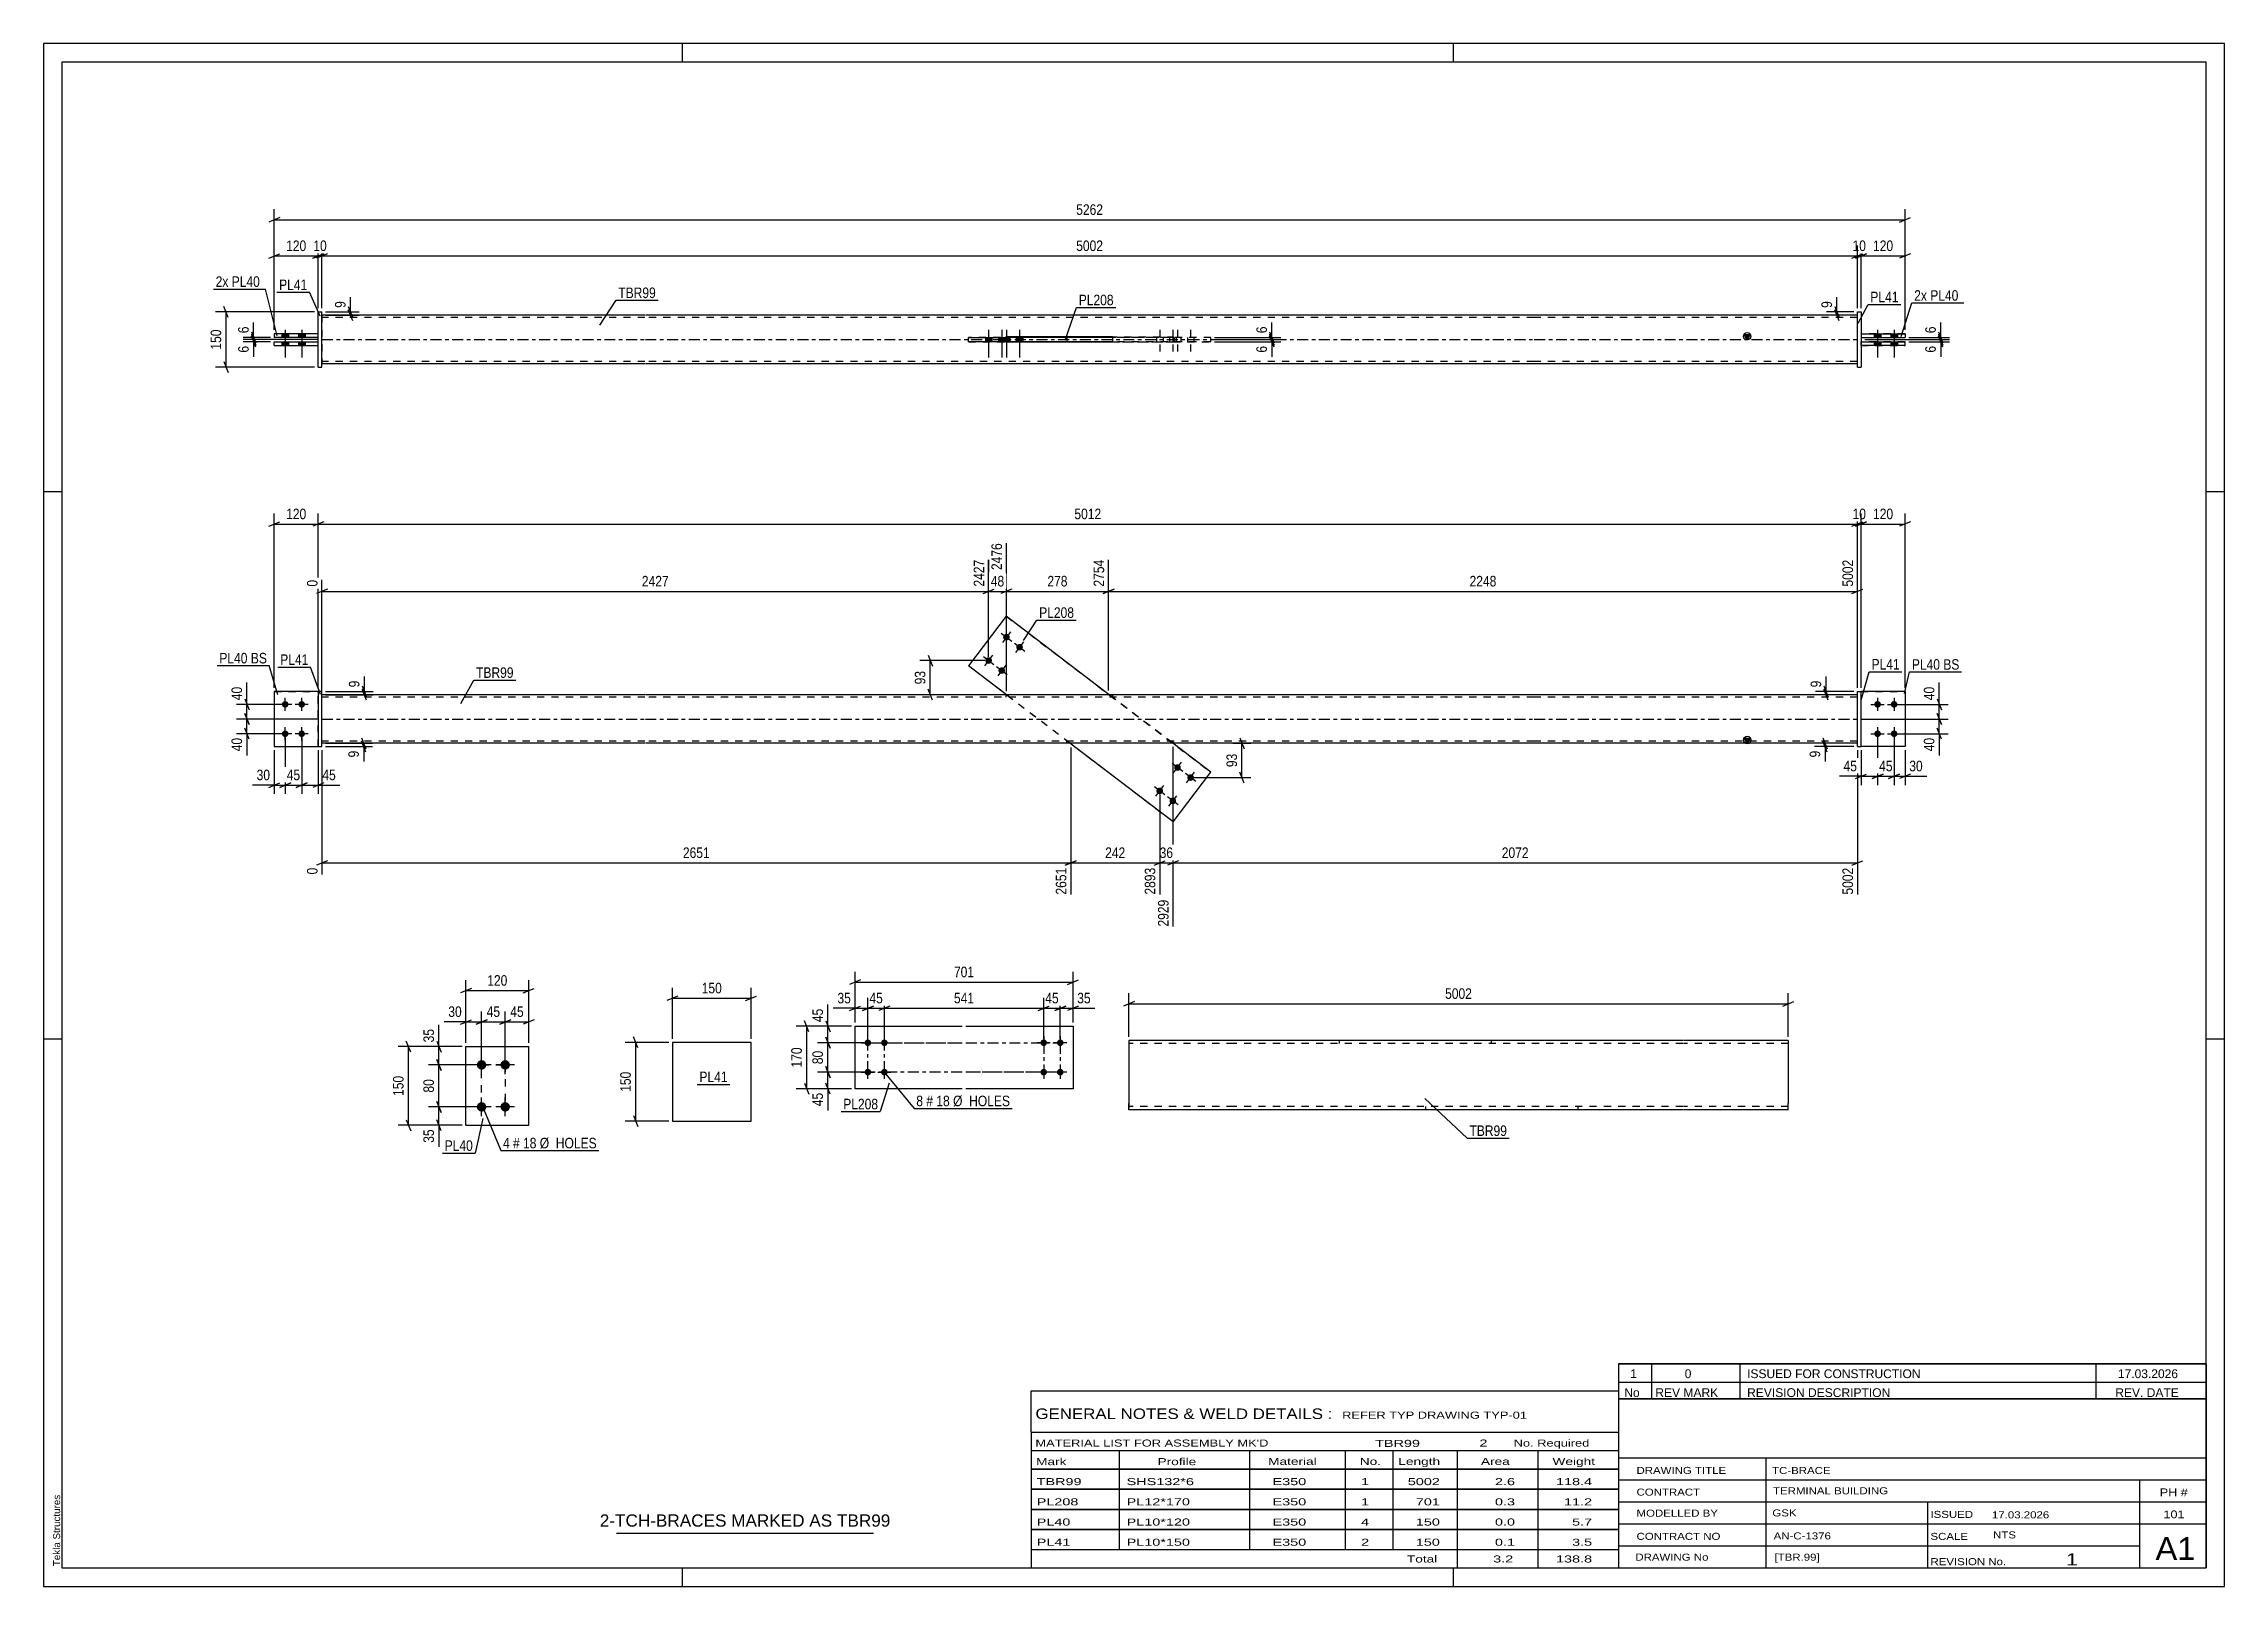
# Paper-space layout 'Layout1' of a CAD drawing. Header units: millimetres. Extents: x 0 to 594, y 0 to 420.
# The model-space entities are those that its viewports show. They can reach past a viewport. Long polylines and large blocks are cut down to what shows.
import ezdxf

# ---------------------------------------------------------------- set-up
doc = ezdxf.new("R2010")
doc.units = ezdxf.units.MM
doc.linetypes.add('DXK_LINE_DOT2', pattern=[3.9198, 1.9599, -1.9599])
doc.linetypes.add('DXK_LINE_DOT3', pattern=[5.9187, 2.979, -0.9799, 0.9799, -0.9799])
doc.layers.add('Viewport layer', color=7, linetype='Continuous', plot=False)
doc.styles.add('Arial', font='ARIAL.TTF', dxfattribs={"height": 0.2})
doc.styles.add('Arial Narrow', font='ARIALN.TTF', dxfattribs={"height": 0.2})

# ---------------------------------------------------------------- blocks, each defined once
blk = doc.blocks.new('Unknown-582685899-1127')
at = {"color": 5, "linetype": 'Continuous'}
for p, q in [((594, 420), (0, 420)), ((0, 420), (0, 0)), ((174, 415), (174, 420)), ((384, 415), (384, 420)), ((594, 0), (594, 420)), ((589, 415), (5, 415)), ((5, 415), (5, 5)), ((589, 5), (589, 415)), ((5, 298), (0, 298)), ((594, 298), (589, 298)), ((5, 149), (0, 149)), ((594, 149), (589, 149)), ((0, 0), (594, 0)), ((5, 5), (589, 5)), ((174, 0), (174, 5)), ((384, 0), (384, 5))]:
    blk.add_line(p, q, dxfattribs=at)
at = {"color": 174, "linetype": 'Continuous', "style": 'Arial'}
blk.add_text('Tekla Structures', height=1.9102, rotation=90, dxfattribs=at).set_placement((4.5, 5.5))
blk = doc.blocks.new('Part-582685899-4783 - 4782')
at = {"color": 2, "linetype": 'Continuous'}
for p, q in [((221.01, 152.49), (250.21, 152.49)), ((221.01, 135.49), (221.01, 152.49)), ((251.21, 152.49), (280.41, 152.49)), ((280.41, 152.49), (280.41, 135.49)), ((250.21, 135.49), (221.01, 135.49)), ((280.41, 135.49), (251.21, 135.49))]:
    blk.add_line(p, q, dxfattribs=at)
blk = doc.blocks.new('Bolt-582685899-4784 - 4782')
at = {"linetype": 'Continuous'}
for points in [[(272.41, 147.09, -1), (272.41, 148.89, -1)], [(276.91, 147.09, -1), (276.91, 148.89, -1)], [(272.41, 139.09, -1), (272.41, 140.89, -1)], [(276.91, 139.09, -1), (276.91, 140.89, -1)]]:
    blk.add_hatch(color=1, dxfattribs=at).paths.add_polyline_path(points)
at = {"color": 1, "linetype": 'Continuous'}
for p, q in [((272.41, 149.79), (272.41, 146.19)), ((276.91, 149.79), (276.91, 146.19)), ((274.21, 147.99), (270.61, 147.99)), ((278.71, 147.99), (275.11, 147.99)), ((274.21, 139.99), (270.61, 139.99)), ((272.41, 141.79), (272.41, 138.19)), ((278.71, 139.99), (275.11, 139.99)), ((276.91, 141.79), (276.91, 138.19))]:
    blk.add_line(p, q, dxfattribs=at)
blk = doc.blocks.new('Bolt-582685899-4785 - 4782')
at = {"linetype": 'Continuous'}
for points in [[(224.51, 148.89, -1), (224.51, 147.09, -1)], [(229.01, 148.89, -1), (229.01, 147.09, -1)], [(224.51, 140.89, -1), (224.51, 139.09, -1)], [(229.01, 140.89, -1), (229.01, 139.09, -1)]]:
    blk.add_hatch(color=1, dxfattribs=at).paths.add_polyline_path(points)
at = {"color": 1, "linetype": 'Continuous'}
for p, q in [((224.51, 146.19), (224.51, 149.79)), ((229.01, 146.19), (229.01, 149.79)), ((222.71, 147.99), (226.31, 147.99)), ((227.21, 147.99), (230.81, 147.99)), ((222.71, 139.99), (226.31, 139.99)), ((224.51, 138.19), (224.51, 141.79)), ((227.21, 139.99), (230.81, 139.99)), ((229.01, 138.19), (229.01, 141.79))]:
    blk.add_line(p, q, dxfattribs=at)
blk = doc.blocks.new('Bolt-582685899-2203 - 2164')
at = {"linetype": 'Continuous'}
for points in [[(119.29, 140.68), (119.03, 140.71), (118.77, 140.79), (118.54, 140.93), (118.34, 141.11), (118.18, 141.33), (118.07, 141.57), (118.02, 141.83), (118.02, 142.1), (118.07, 142.37), (118.18, 142.61), (118.34, 142.83), (118.54, 143.01), (118.77, 143.14), (119.03, 143.23), (119.29, 143.25), (119.56, 143.23), (119.82, 143.14), (120.05, 143.01), (120.25, 142.83), (120.41, 142.61), (120.52, 142.37), (120.57, 142.1), (120.57, 141.83), (120.52, 141.57), (120.41, 141.33), (120.25, 141.11), (120.05, 140.93), (119.82, 140.79), (119.56, 140.71)], [(125.72, 140.68), (125.46, 140.71), (125.2, 140.79), (124.97, 140.93), (124.77, 141.11), (124.61, 141.33), (124.5, 141.57), (124.44, 141.83), (124.44, 142.1), (124.5, 142.37), (124.61, 142.61), (124.77, 142.83), (124.97, 143.01), (125.2, 143.14), (125.46, 143.23), (125.72, 143.25), (125.99, 143.23), (126.25, 143.14), (126.48, 143.01), (126.68, 142.83), (126.84, 142.61), (126.95, 142.37), (127, 142.1), (127, 141.83), (126.95, 141.57), (126.84, 141.33), (126.68, 141.11), (126.48, 140.93), (126.25, 140.79), (125.99, 140.71)], [(119.29, 129.25), (119.03, 129.28), (118.77, 129.37), (118.54, 129.5), (118.34, 129.68), (118.18, 129.9), (118.07, 130.14), (118.02, 130.41), (118.02, 130.67), (118.07, 130.94), (118.18, 131.18), (118.34, 131.4), (118.54, 131.58), (118.77, 131.71), (119.03, 131.8), (119.29, 131.83), (119.56, 131.8), (119.82, 131.71), (120.05, 131.58), (120.25, 131.4), (120.41, 131.18), (120.52, 130.94), (120.57, 130.67), (120.57, 130.41), (120.52, 130.14), (120.41, 129.9), (120.25, 129.68), (120.05, 129.5), (119.82, 129.37), (119.56, 129.28)], [(125.72, 129.25), (125.46, 129.28), (125.2, 129.37), (124.97, 129.5), (124.77, 129.68), (124.61, 129.9), (124.5, 130.14), (124.44, 130.41), (124.44, 130.67), (124.5, 130.94), (124.61, 131.18), (124.77, 131.4), (124.97, 131.58), (125.2, 131.71), (125.46, 131.8), (125.72, 131.83), (125.99, 131.8), (126.25, 131.71), (126.48, 131.58), (126.68, 131.4), (126.84, 131.18), (126.95, 130.94), (127, 130.67), (127, 130.41), (126.95, 130.14), (126.84, 129.9), (126.68, 129.68), (126.48, 129.5), (126.25, 129.37), (125.99, 129.28)]]:
    blk.add_hatch(color=1, dxfattribs=at).paths.add_polyline_path(points)
at = {"color": 1, "linetype": 'Continuous'}
for p, q in [((119.29, 139.4), (119.29, 144.54)), ((125.72, 139.4), (125.72, 144.54)), ((121.87, 141.97), (116.72, 141.97)), ((128.29, 141.97), (123.15, 141.97)), ((119.29, 127.97), (119.29, 133.11)), ((125.72, 127.97), (125.72, 133.11)), ((121.87, 130.54), (116.72, 130.54)), ((128.29, 130.54), (123.15, 130.54))]:
    blk.add_line(p, q, dxfattribs=at)
blk = doc.blocks.new('Part-582685899-2170 - 2164')
at = {"color": 2, "linetype": 'Continuous'}
for p, q in [((115.01, 125.54), (115.01, 146.97)), ((115.01, 146.97), (132.15, 146.97)), ((132.15, 125.54), (132.15, 146.97)), ((115.01, 125.54), (115.01, 125.54)), ((115.01, 125.54), (132.15, 125.54)), ((132.15, 125.54), (132.15, 125.54))]:
    blk.add_line(p, q, dxfattribs=at)
at = {"color": 7, "linetype": 'DXK_LINE_DOT2'}
for p, q in [((115.01, 146.97), (132.15, 146.97)), ((115.01, 125.54), (115.01, 125.54)), ((115.01, 125.54), (132.15, 125.54)), ((132.15, 125.54), (132.15, 125.54))]:
    blk.add_line(p, q, dxfattribs=at)
blk = doc.blocks.new('Part-582685899-1703 - 1672')
at = {"color": 2, "linetype": 'Continuous'}
for p, q in [((62.8, 243.62), (62.8, 228.62)), ((74.8, 243.62), (62.8, 243.62)), ((62.8, 228.62), (74.8, 228.62))]:
    blk.add_line(p, q, dxfattribs=at)
at = {"color": 7, "linetype": 'DXK_LINE_DOT2'}
blk.add_line((74.8, 228.62), (74.8, 243.62), dxfattribs=at)
blk = doc.blocks.new('Part-582685899-1683 - 1672')
at = {"linetype": 'Continuous'}
blk.add_hatch(color=2, dxfattribs=at).paths.add_polyline_path([(464.04, 229.52), (463.24, 230.92), (464.84, 230.92)])
at = {"color": 2, "linetype": 'Continuous'}
for p, q in [((163.8, 242.72), (75.8, 242.72)), ((405.94, 242.72), (163.9, 242.72)), ((494.04, 242.72), (406.04, 242.72)), ((163.8, 229.52), (75.8, 229.52)), ((405.94, 229.52), (163.9, 229.52)), ((494.04, 229.52), (406.04, 229.52)), ((464.04, 229.52), (463.24, 230.92)), ((463.24, 230.92), (464.84, 230.92)), ((464.84, 230.92), (464.04, 229.52))]:
    blk.add_line(p, q, dxfattribs=at)
at = {"color": 7, "linetype": 'DXK_LINE_DOT2'}
for p, q in [((75.8, 229.52), (75.8, 242.72)), ((163.8, 242.12), (75.8, 242.12)), ((405.94, 242.12), (163.9, 242.12)), ((262.13, 242.72), (262.13, 242.12)), ((291.17, 242.72), (291.17, 242.12)), ((494.04, 242.12), (406.04, 242.12)), ((494.04, 229.52), (494.04, 242.72)), ((163.8, 230.12), (75.8, 230.12)), ((405.94, 230.12), (163.9, 230.12)), ((278.67, 229.52), (278.67, 230.12)), ((307.71, 229.52), (307.71, 230.12)), ((494.04, 230.12), (406.04, 230.12))]:
    blk.add_line(p, q, dxfattribs=at)
at = {"color": 7, "linetype": 'DXK_LINE_DOT3'}
for p, q in [((75.8, 236.12), (163.8, 236.12)), ((163.9, 236.12), (405.94, 236.12)), ((406.04, 236.12), (494.04, 236.12))]:
    blk.add_line(p, q, dxfattribs=at)
at = {"color": 2, "linetype": 'Continuous'}
blk.add_circle((464.04, 230.42), 1, dxfattribs=at)
blk = doc.blocks.new('Part-582685899-1688 - 1672')
at = {"color": 2, "linetype": 'Continuous'}
for p, q in [((507.04, 243.62), (495.04, 243.62)), ((507.04, 243.62), (507.04, 243.62)), ((507.04, 243.62), (507.04, 228.62)), ((507.04, 228.62), (495.04, 228.62))]:
    blk.add_line(p, q, dxfattribs=at)
at = {"color": 7, "linetype": 'DXK_LINE_DOT2'}
for p, q in [((507.04, 243.62), (495.04, 243.62)), ((495.04, 243.62), (495.04, 243.62)), ((495.04, 228.62), (495.04, 243.62)), ((507.04, 243.62), (507.04, 243.62)), ((507.04, 228.62), (495.04, 228.62))]:
    blk.add_line(p, q, dxfattribs=at)
blk = doc.blocks.new('Part-582685899-1693 - 1672')
at = {"color": 7, "linetype": 'DXK_LINE_DOT2'}
for p, q in [((495.04, 243.62), (507.04, 243.62)), ((507.04, 243.62), (495.04, 243.62)), ((495.04, 243.62), (495.04, 243.62)), ((495.04, 228.62), (495.04, 243.62)), ((507.04, 243.62), (507.04, 243.62)), ((507.04, 243.62), (507.04, 228.62)), ((507.04, 228.62), (495.04, 228.62)), ((507.04, 228.62), (495.04, 228.62))]:
    blk.add_line(p, q, dxfattribs=at)
blk = doc.blocks.new('Part-582685899-1698 - 1672')
at = {"color": 2, "linetype": 'Continuous'}
for p, q in [((494.04, 243.62), (495.04, 243.62)), ((494.04, 228.62), (494.04, 243.62)), ((495.04, 228.62), (495.04, 243.62)), ((494.04, 228.62), (494.04, 228.62)), ((494.04, 228.62), (495.04, 228.62))]:
    blk.add_line(p, q, dxfattribs=at)
at = {"color": 7, "linetype": 'DXK_LINE_DOT2'}
for p, q in [((494.04, 243.62), (495.04, 243.62)), ((494.04, 228.62), (495.04, 228.62))]:
    blk.add_line(p, q, dxfattribs=at)
blk = doc.blocks.new('Part-582685899-1708 - 1672')
at = {"color": 7, "linetype": 'DXK_LINE_DOT2'}
for p, q in [((62.8, 243.62), (62.8, 228.62)), ((62.8, 243.62), (74.8, 243.62)), ((74.8, 243.62), (74.8, 228.62)), ((62.8, 228.62), (74.8, 228.62))]:
    blk.add_line(p, q, dxfattribs=at)
blk = doc.blocks.new('Part-582685899-1713 - 1672')
at = {"color": 2, "linetype": 'Continuous'}
for p, q in [((75.8, 243.62), (74.8, 243.62)), ((74.8, 243.62), (74.8, 228.62)), ((75.8, 228.62), (75.8, 243.62)), ((74.8, 228.62), (75.8, 228.62))]:
    blk.add_line(p, q, dxfattribs=at)
blk = doc.blocks.new('Part-582685899-1718 - 1672')
at = {"color": 2, "linetype": 'Continuous'}
for p, q in [((262.2, 264.12), (251.9, 250.59)), ((262.2, 264.12), (262.2, 264.12)), ((290.28, 242.72), (262.2, 264.12)), ((262.23, 242.72), (251.9, 250.59)), ((307.64, 208.13), (279.56, 229.52)), ((317.94, 221.65), (307.61, 229.52)), ((307.64, 208.13), (317.94, 221.65))]:
    blk.add_line(p, q, dxfattribs=at)
at = {"color": 7, "linetype": 'DXK_LINE_DOT2'}
for p, q in [((262.2, 264.12), (262.2, 264.12)), ((262.2, 264.12), (317.94, 221.65)), ((307.64, 208.13), (251.9, 250.59)), ((279.56, 229.52), (262.23, 242.72)), ((307.61, 229.52), (290.28, 242.72))]:
    blk.add_line(p, q, dxfattribs=at)
blk = doc.blocks.new('Bolt-582685899-1719 - 1672')
at = {"linetype": 'Continuous'}
for points in [[(499.54, 241.02), (499.73, 241), (499.91, 240.95), (500.07, 240.85), (500.21, 240.73), (500.32, 240.57), (500.4, 240.4), (500.44, 240.22), (500.44, 240.03), (500.4, 239.85), (500.32, 239.67), (500.21, 239.52), (500.07, 239.4), (499.91, 239.3), (499.73, 239.24), (499.54, 239.22), (499.35, 239.24), (499.18, 239.3), (499.01, 239.4), (498.87, 239.52), (498.76, 239.67), (498.69, 239.85), (498.65, 240.03), (498.65, 240.22), (498.69, 240.4), (498.76, 240.57), (498.87, 240.73), (499.01, 240.85), (499.18, 240.95), (499.35, 241)], [(504.04, 241.02), (504.23, 241), (504.41, 240.95), (504.57, 240.85), (504.71, 240.73), (504.82, 240.57), (504.9, 240.4), (504.94, 240.22), (504.94, 240.03), (504.9, 239.85), (504.82, 239.67), (504.71, 239.52), (504.57, 239.4), (504.41, 239.3), (504.23, 239.24), (504.04, 239.22), (503.85, 239.24), (503.68, 239.3), (503.51, 239.4), (503.37, 239.52), (503.26, 239.67), (503.19, 239.85), (503.15, 240.03), (503.15, 240.22), (503.19, 240.4), (503.26, 240.57), (503.37, 240.73), (503.51, 240.85), (503.68, 240.95), (503.85, 241)], [(499.54, 233.02), (499.73, 233), (499.91, 232.95), (500.07, 232.85), (500.21, 232.73), (500.32, 232.57), (500.4, 232.4), (500.44, 232.22), (500.44, 232.03), (500.4, 231.85), (500.32, 231.67), (500.21, 231.52), (500.07, 231.4), (499.91, 231.3), (499.73, 231.24), (499.54, 231.22), (499.35, 231.24), (499.18, 231.3), (499.01, 231.4), (498.87, 231.52), (498.76, 231.67), (498.69, 231.85), (498.65, 232.03), (498.65, 232.22), (498.69, 232.4), (498.76, 232.57), (498.87, 232.73), (499.01, 232.85), (499.18, 232.95), (499.35, 233)], [(504.04, 233.02), (504.23, 233), (504.41, 232.95), (504.57, 232.85), (504.71, 232.73), (504.82, 232.57), (504.9, 232.4), (504.94, 232.22), (504.94, 232.03), (504.9, 231.85), (504.82, 231.67), (504.71, 231.52), (504.57, 231.4), (504.41, 231.3), (504.23, 231.24), (504.04, 231.22), (503.85, 231.24), (503.68, 231.3), (503.51, 231.4), (503.37, 231.52), (503.26, 231.67), (503.19, 231.85), (503.15, 232.03), (503.15, 232.22), (503.19, 232.4), (503.26, 232.57), (503.37, 232.73), (503.51, 232.85), (503.68, 232.95), (503.85, 233)]]:
    blk.add_hatch(color=1, dxfattribs=at).paths.add_polyline_path(points)
at = {"color": 1, "linetype": 'Continuous'}
for p, q in [((497.74, 240.12), (501.34, 240.12)), ((499.54, 241.92), (499.54, 238.32)), ((502.24, 240.12), (505.84, 240.12)), ((504.04, 241.92), (504.04, 238.32)), ((497.74, 232.12), (501.34, 232.12)), ((499.54, 233.92), (499.54, 230.32)), ((502.24, 232.12), (505.84, 232.12)), ((504.04, 233.92), (504.04, 230.32))]:
    blk.add_line(p, q, dxfattribs=at)
blk = doc.blocks.new('Bolt-582685899-1720 - 1672')
at = {"linetype": 'Continuous'}
for points in [[(65.8, 239.22, -1), (65.8, 241.02, -1)], [(70.3, 239.22, -1), (70.3, 241.02, -1)], [(65.8, 231.22, -1), (65.8, 233.02, -1)], [(70.3, 231.22, -1), (70.3, 233.02, -1)]]:
    blk.add_hatch(color=1, dxfattribs=at).paths.add_polyline_path(points)
at = {"color": 1, "linetype": 'Continuous'}
for p, q in [((67.6, 240.12), (64, 240.12)), ((65.8, 238.32), (65.8, 241.92)), ((72.1, 240.12), (68.5, 240.12)), ((70.3, 238.32), (70.3, 241.92)), ((67.6, 232.12), (64, 232.12)), ((65.8, 230.32), (65.8, 233.92)), ((72.1, 232.12), (68.5, 232.12)), ((70.3, 230.32), (70.3, 233.92))]:
    blk.add_line(p, q, dxfattribs=at)
blk = doc.blocks.new('Bolt-582685899-1721 - 1672')
at = {"linetype": 'Continuous'}
for points in [[(262.26, 259.32), (262.45, 259.3), (262.62, 259.24), (262.79, 259.14), (262.93, 259.02), (263.04, 258.87), (263.11, 258.69), (263.15, 258.51), (263.15, 258.32), (263.11, 258.14), (263.04, 257.97), (262.93, 257.81), (262.79, 257.69), (262.62, 257.59), (262.45, 257.54), (262.26, 257.52), (262.07, 257.54), (261.89, 257.59), (261.73, 257.69), (261.59, 257.81), (261.48, 257.97), (261.4, 258.14), (261.36, 258.32), (261.36, 258.51), (261.4, 258.69), (261.48, 258.87), (261.59, 259.02), (261.73, 259.14), (261.89, 259.24), (262.07, 259.3)], [(265.84, 256.59), (266.03, 256.57), (266.2, 256.51), (266.37, 256.42), (266.51, 256.29), (266.62, 256.14), (266.69, 255.97), (266.73, 255.78), (266.73, 255.6), (266.69, 255.41), (266.62, 255.24), (266.51, 255.09), (266.37, 254.96), (266.2, 254.87), (266.03, 254.81), (265.84, 254.79), (265.65, 254.81), (265.47, 254.87), (265.31, 254.96), (265.17, 255.09), (265.06, 255.24), (264.98, 255.41), (264.94, 255.6), (264.94, 255.78), (264.98, 255.97), (265.06, 256.14), (265.17, 256.29), (265.31, 256.42), (265.47, 256.51), (265.65, 256.57)], [(257.41, 252.95), (257.6, 252.93), (257.78, 252.87), (257.94, 252.78), (258.08, 252.66), (258.19, 252.5), (258.27, 252.33), (258.31, 252.15), (258.31, 251.96), (258.27, 251.77), (258.19, 251.6), (258.08, 251.45), (257.94, 251.32), (257.78, 251.23), (257.6, 251.17), (257.41, 251.15), (257.22, 251.17), (257.04, 251.23), (256.88, 251.32), (256.74, 251.45), (256.63, 251.6), (256.55, 251.77), (256.52, 251.96), (256.52, 252.15), (256.55, 252.33), (256.63, 252.5), (256.74, 252.66), (256.88, 252.78), (257.04, 252.87), (257.22, 252.93)], [(260.99, 250.23), (261.18, 250.21), (261.36, 250.15), (261.52, 250.05), (261.66, 249.93), (261.77, 249.78), (261.85, 249.6), (261.89, 249.42), (261.89, 249.23), (261.85, 249.05), (261.77, 248.88), (261.66, 248.72), (261.52, 248.6), (261.36, 248.5), (261.18, 248.45), (260.99, 248.43), (260.8, 248.45), (260.62, 248.5), (260.46, 248.6), (260.32, 248.72), (260.21, 248.88), (260.13, 249.05), (260.09, 249.23), (260.09, 249.42), (260.13, 249.6), (260.21, 249.78), (260.32, 249.93), (260.46, 250.05), (260.62, 250.15), (260.8, 250.21)]]:
    blk.add_hatch(color=1, dxfattribs=at).paths.add_polyline_path(points)
at = {"color": 1, "linetype": 'Continuous'}
for p, q in [((260.83, 259.51), (263.69, 257.33)), ((263.35, 259.85), (261.17, 256.98)), ((264.41, 256.78), (267.27, 254.6)), ((266.93, 257.12), (264.75, 254.26)), ((255.98, 253.14), (258.84, 250.96)), ((258.5, 253.48), (256.32, 250.62)), ((259.56, 250.42), (262.42, 248.24)), ((262.08, 250.76), (259.9, 247.89))]:
    blk.add_line(p, q, dxfattribs=at)
blk = doc.blocks.new('Bolt-582685899-1722 - 1672')
at = {"linetype": 'Continuous'}
for points in [[(308.85, 223.82), (309.04, 223.8), (309.22, 223.74), (309.38, 223.65), (309.52, 223.52), (309.63, 223.37), (309.71, 223.2), (309.75, 223.02), (309.75, 222.83), (309.71, 222.64), (309.63, 222.47), (309.52, 222.32), (309.38, 222.19), (309.22, 222.1), (309.04, 222.04), (308.85, 222.02), (308.66, 222.04), (308.48, 222.1), (308.32, 222.19), (308.18, 222.32), (308.07, 222.47), (307.99, 222.64), (307.96, 222.83), (307.96, 223.02), (307.99, 223.2), (308.07, 223.37), (308.18, 223.52), (308.32, 223.65), (308.48, 223.74), (308.66, 223.8)], [(312.43, 221.09), (312.62, 221.07), (312.8, 221.02), (312.96, 220.92), (313.1, 220.8), (313.21, 220.64), (313.29, 220.47), (313.33, 220.29), (313.33, 220.1), (313.29, 219.92), (313.21, 219.74), (313.1, 219.59), (312.96, 219.47), (312.8, 219.37), (312.62, 219.31), (312.43, 219.29), (312.24, 219.31), (312.06, 219.37), (311.9, 219.47), (311.76, 219.59), (311.65, 219.74), (311.57, 219.92), (311.54, 220.1), (311.54, 220.29), (311.57, 220.47), (311.65, 220.64), (311.76, 220.8), (311.9, 220.92), (312.06, 221.02), (312.24, 221.07)], [(304, 217.46), (304.19, 217.44), (304.37, 217.38), (304.53, 217.29), (304.67, 217.16), (304.78, 217.01), (304.86, 216.84), (304.9, 216.65), (304.9, 216.46), (304.86, 216.28), (304.78, 216.11), (304.67, 215.96), (304.53, 215.83), (304.37, 215.74), (304.19, 215.68), (304, 215.66), (303.82, 215.68), (303.64, 215.74), (303.47, 215.83), (303.33, 215.96), (303.22, 216.11), (303.15, 216.28), (303.11, 216.46), (303.11, 216.65), (303.15, 216.84), (303.22, 217.01), (303.33, 217.16), (303.47, 217.29), (303.64, 217.38), (303.82, 217.44)], [(307.58, 214.73), (307.77, 214.71), (307.95, 214.65), (308.11, 214.56), (308.25, 214.43), (308.36, 214.28), (308.44, 214.11), (308.48, 213.92), (308.48, 213.74), (308.44, 213.55), (308.36, 213.38), (308.25, 213.23), (308.11, 213.1), (307.95, 213.01), (307.77, 212.95), (307.58, 212.93), (307.4, 212.95), (307.22, 213.01), (307.05, 213.1), (306.91, 213.23), (306.8, 213.38), (306.73, 213.55), (306.69, 213.74), (306.69, 213.92), (306.73, 214.11), (306.8, 214.28), (306.91, 214.43), (307.05, 214.56), (307.22, 214.65), (307.4, 214.71)]]:
    blk.add_hatch(color=1, dxfattribs=at).paths.add_polyline_path(points)
at = {"color": 1, "linetype": 'Continuous'}
for p, q in [((310.28, 221.83), (307.42, 224.01)), ((307.76, 221.49), (309.94, 224.35)), ((313.86, 219.1), (311, 221.29)), ((311.34, 218.76), (313.52, 221.63)), ((305.43, 215.47), (302.57, 217.65)), ((302.91, 215.13), (305.09, 217.99)), ((309.01, 212.74), (306.15, 214.92)), ((306.49, 212.4), (308.67, 215.26))]:
    blk.add_line(p, q, dxfattribs=at)
blk = doc.blocks.new('Bolt-582685899-1367 - 1364')
at = {"linetype": 'Continuous'}
for points in [[(500.44, 341.04), (498.64, 341.04), (498.64, 340.04), (500.44, 340.04)], [(500.44, 341.04), (498.64, 341.04), (498.64, 340.04), (500.44, 340.04)], [(500.44, 338.84), (498.64, 338.84), (498.64, 337.84), (500.44, 337.84)], [(500.44, 338.84), (498.64, 338.84), (498.64, 337.84), (500.44, 337.84)], [(504.94, 341.04), (503.14, 341.04), (503.14, 340.04), (504.94, 340.04)], [(504.94, 341.04), (503.14, 341.04), (503.14, 340.04), (504.94, 340.04)], [(504.94, 338.84), (503.14, 338.84), (503.14, 337.84), (504.94, 337.84)], [(504.94, 338.84), (503.14, 338.84), (503.14, 337.84), (504.94, 337.84)]]:
    blk.add_hatch(color=1, dxfattribs=at).paths.add_polyline_path(points)
at = {"color": 1, "linetype": 'Continuous'}
for p, q in [((498.64, 341.04), (498.64, 340.04)), ((498.64, 341.04), (498.64, 340.04)), ((498.64, 338.84), (498.64, 337.84)), ((498.64, 338.84), (498.64, 337.84)), ((499.54, 342.04), (499.54, 334.54)), ((499.54, 342.04), (499.54, 334.54)), ((500.44, 341.04), (500.44, 340.04)), ((500.44, 341.04), (500.44, 340.04)), ((500.44, 338.84), (500.44, 337.84)), ((500.44, 338.84), (500.44, 337.84)), ((503.14, 341.04), (503.14, 340.04)), ((503.14, 341.04), (503.14, 340.04)), ((503.14, 338.84), (503.14, 337.84)), ((503.14, 338.84), (503.14, 337.84)), ((504.04, 342.04), (504.04, 334.54)), ((504.04, 342.04), (504.04, 334.54)), ((504.94, 341.04), (504.94, 340.04)), ((504.94, 341.04), (504.94, 340.04)), ((504.94, 338.84), (504.94, 337.84)), ((504.94, 338.84), (504.94, 337.84))]:
    blk.add_line(p, q, dxfattribs=at)
blk = doc.blocks.new('Bolt-582685899-1368 - 1364')
at = {"linetype": 'Continuous'}
for points in [[(64.9, 340.04), (66.7, 340.04), (66.7, 341.04), (64.9, 341.04)], [(64.9, 340.04), (66.7, 340.04), (66.7, 341.04), (64.9, 341.04)], [(64.9, 337.84), (66.7, 337.84), (66.7, 338.84), (64.9, 338.84)], [(64.9, 337.84), (66.7, 337.84), (66.7, 338.84), (64.9, 338.84)], [(69.4, 340.04), (71.2, 340.04), (71.2, 341.04), (69.4, 341.04)], [(69.4, 340.04), (71.2, 340.04), (71.2, 341.04), (69.4, 341.04)], [(69.4, 337.84), (71.2, 337.84), (71.2, 338.84), (69.4, 338.84)], [(69.4, 337.84), (71.2, 337.84), (71.2, 338.84), (69.4, 338.84)]]:
    blk.add_hatch(color=1, dxfattribs=at).paths.add_polyline_path(points)
at = {"color": 1, "linetype": 'Continuous'}
for p, q in [((64.9, 341.04), (64.9, 340.04)), ((64.9, 341.04), (64.9, 340.04)), ((64.9, 338.84), (64.9, 337.84)), ((64.9, 338.84), (64.9, 337.84)), ((65.8, 342.04), (65.8, 334.54)), ((65.8, 342.04), (65.8, 334.54)), ((66.7, 341.04), (66.7, 340.04)), ((66.7, 341.04), (66.7, 340.04)), ((66.7, 338.84), (66.7, 337.84)), ((66.7, 338.84), (66.7, 337.84)), ((69.4, 341.04), (69.4, 340.04)), ((69.4, 341.04), (69.4, 340.04)), ((69.4, 338.84), (69.4, 337.84)), ((69.4, 338.84), (69.4, 337.84)), ((70.3, 342.04), (70.3, 334.54)), ((70.3, 342.04), (70.3, 334.54)), ((71.2, 341.04), (71.2, 340.04)), ((71.2, 341.04), (71.2, 340.04)), ((71.2, 338.84), (71.2, 337.84)), ((71.2, 338.84), (71.2, 337.84))]:
    blk.add_line(p, q, dxfattribs=at)
blk = doc.blocks.new('Part-582685899-1402 - 1364')
at = {"linetype": 'Continuous'}
blk.add_hatch(color=2, dxfattribs=at).paths.add_polyline_path([(464.04, 339.44), (463.24, 340.84), (464.84, 340.84)])
at = {"color": 2, "linetype": 'Continuous'}
for p, q in [((163.8, 346.04), (75.8, 346.04)), ((405.94, 346.04), (163.9, 346.04)), ((494.04, 346.04), (406.04, 346.04)), ((262.13, 340.14), (262.13, 340.04)), ((291.17, 340.14), (262.13, 340.14)), ((262.13, 338.84), (262.13, 338.74)), ((291.17, 338.74), (262.13, 338.74)), ((278.67, 340.04), (278.67, 340.14)), ((278.67, 338.74), (278.67, 338.84)), ((291.17, 340.14), (291.17, 338.74)), ((464.04, 339.44), (463.24, 340.84)), ((463.24, 340.84), (464.84, 340.84)), ((464.84, 340.84), (464.04, 339.44)), ((163.8, 332.84), (75.8, 332.84)), ((405.94, 332.84), (163.9, 332.84)), ((494.04, 332.84), (406.04, 332.84))]:
    blk.add_line(p, q, dxfattribs=at)
at = {"color": 7, "linetype": 'DXK_LINE_DOT2'}
for p, q in [((75.8, 346.04), (75.8, 332.84)), ((163.8, 345.44), (75.8, 345.44)), ((405.94, 345.44), (163.9, 345.44)), ((494.04, 345.44), (406.04, 345.44)), ((494.04, 332.84), (494.04, 346.04)), ((262.13, 338.74), (262.13, 340.04)), ((278.67, 340.14), (307.71, 340.14)), ((278.67, 340.04), (278.67, 338.74)), ((307.71, 338.74), (278.67, 338.74)), ((307.71, 340.14), (307.71, 338.74)), ((163.8, 333.44), (75.8, 333.44)), ((405.94, 333.44), (163.9, 333.44)), ((494.04, 333.44), (406.04, 333.44))]:
    blk.add_line(p, q, dxfattribs=at)
at = {"color": 7, "linetype": 'DXK_LINE_DOT3'}
for p, q in [((75.8, 339.44), (163.8, 339.44)), ((163.9, 339.44), (405.94, 339.44)), ((406.04, 339.44), (494.04, 339.44))]:
    blk.add_line(p, q, dxfattribs=at)
at = {"color": 2, "linetype": 'Continuous'}
blk.add_circle((464.04, 340.34), 1, dxfattribs=at)
blk = doc.blocks.new('Bolt-582685899-1370 - 1364')
at = {"color": 1, "linetype": 'DXK_LINE_DOT2'}
for p, q in [((303.1, 340.04), (303.1, 338.84)), ((304, 342.04), (304, 334.54)), ((304.9, 340.04), (304.9, 338.84)), ((306.68, 340.04), (306.68, 338.84)), ((307.58, 342.04), (307.58, 334.54)), ((307.95, 340.04), (307.95, 338.84)), ((308.48, 340.04), (308.48, 338.84)), ((308.85, 342.04), (308.85, 334.54)), ((309.75, 340.04), (309.75, 338.84)), ((311.53, 340.04), (311.53, 338.84)), ((312.43, 342.04), (312.43, 334.54)), ((313.33, 340.04), (313.33, 338.84))]:
    blk.add_line(p, q, dxfattribs=at)
blk = doc.blocks.new('Bolt-582685899-1371 - 1364')
at = {"linetype": 'Continuous'}
for points in [[(258.31, 340.04), (256.51, 340.04), (256.51, 338.84), (258.31, 338.84)], [(261.89, 340.04), (260.09, 340.04), (260.09, 338.84), (261.89, 338.84)], [(263.16, 340.04), (261.36, 340.04), (261.36, 338.84), (263.16, 338.84)], [(266.74, 340.04), (264.94, 340.04), (264.94, 338.84), (266.74, 338.84)]]:
    blk.add_hatch(color=1, dxfattribs=at).paths.add_polyline_path(points)
at = {"color": 1, "linetype": 'Continuous'}
for p, q in [((256.51, 340.04), (256.51, 338.84)), ((257.41, 342.04), (257.41, 334.54)), ((258.31, 340.04), (258.31, 338.84)), ((260.09, 340.04), (260.09, 338.84)), ((260.99, 342.04), (260.99, 334.54)), ((261.36, 340.04), (261.36, 338.84)), ((261.89, 340.04), (261.89, 338.84)), ((262.26, 342.04), (262.26, 334.54)), ((263.16, 340.04), (263.16, 338.84)), ((264.94, 340.04), (264.94, 338.84)), ((265.84, 342.04), (265.84, 334.54)), ((266.74, 340.04), (266.74, 338.84))]:
    blk.add_line(p, q, dxfattribs=at)
blk = doc.blocks.new('Part-582685899-1417 - 1364')
at = {"color": 2, "linetype": 'Continuous'}
for p, q in [((495.04, 338.84), (507.04, 338.84)), ((495.04, 337.84), (495.04, 338.84)), ((507.04, 337.84), (507.04, 338.84)), ((507.04, 337.84), (495.04, 337.84))]:
    blk.add_line(p, q, dxfattribs=at)
at = {"color": 7, "linetype": 'DXK_LINE_DOT2'}
for p, q in [((507.04, 338.84), (495.04, 338.84)), ((495.04, 337.84), (507.04, 337.84))]:
    blk.add_line(p, q, dxfattribs=at)
blk = doc.blocks.new('Part-582685899-1422 - 1364')
at = {"color": 2, "linetype": 'Continuous'}
for p, q in [((495.04, 341.04), (507.04, 341.04)), ((495.04, 341.04), (495.04, 340.04)), ((495.04, 340.04), (507.04, 340.04)), ((507.04, 341.04), (507.04, 340.04))]:
    blk.add_line(p, q, dxfattribs=at)
at = {"color": 7, "linetype": 'DXK_LINE_DOT2'}
for p, q in [((495.04, 341.04), (495.04, 341.04)), ((507.04, 341.04), (495.04, 341.04)), ((495.04, 340.04), (507.04, 340.04)), ((507.04, 341.04), (507.04, 341.04))]:
    blk.add_line(p, q, dxfattribs=at)
blk = doc.blocks.new('Part-582685899-1437 - 1364')
at = {"color": 2, "linetype": 'Continuous'}
for p, q in [((494.04, 346.94), (494.04, 346.94)), ((494.04, 331.94), (494.04, 346.94)), ((494.04, 346.94), (495.04, 346.94)), ((495.04, 346.94), (495.04, 346.94)), ((495.04, 346.94), (495.04, 331.94)), ((494.04, 331.94), (495.04, 331.94)), ((494.04, 331.94), (494.04, 331.94)), ((495.04, 331.94), (495.04, 331.94))]:
    blk.add_line(p, q, dxfattribs=at)
at = {"color": 7, "linetype": 'DXK_LINE_DOT2'}
for p, q in [((494.04, 346.94), (494.04, 346.94)), ((494.04, 346.94), (495.04, 346.94)), ((494.04, 331.94), (495.04, 331.94))]:
    blk.add_line(p, q, dxfattribs=at)
blk = doc.blocks.new('Part-582685899-1442 - 1364')
at = {"color": 2, "linetype": 'Continuous'}
for p, q in [((62.8, 337.84), (62.8, 338.84)), ((62.8, 338.84), (74.8, 338.84)), ((74.8, 337.84), (74.8, 338.84)), ((62.8, 337.84), (74.8, 337.84))]:
    blk.add_line(p, q, dxfattribs=at)
blk = doc.blocks.new('Part-582685899-1447 - 1364')
at = {"color": 2, "linetype": 'Continuous'}
for p, q in [((62.8, 341.04), (62.8, 340.04)), ((74.8, 341.04), (62.8, 341.04)), ((74.8, 340.04), (62.8, 340.04)), ((74.8, 340.04), (74.8, 341.04))]:
    blk.add_line(p, q, dxfattribs=at)
blk = doc.blocks.new('Part-582685899-1452 - 1364')
at = {"color": 2, "linetype": 'Continuous'}
for p, q in [((74.8, 331.94), (74.8, 346.94)), ((74.8, 346.94), (75.8, 346.94)), ((75.8, 331.94), (75.8, 346.94)), ((74.8, 331.94), (75.8, 331.94))]:
    blk.add_line(p, q, dxfattribs=at)
blk = doc.blocks.new('Part-582685899-1467 - 1364')
at = {"color": 2, "linetype": 'Continuous'}
for p, q in [((251.9, 338.84), (251.9, 340.04)), ((251.9, 340.04), (262.2, 340.04)), ((262.2, 338.84), (251.9, 338.84)), ((262.2, 338.84), (262.2, 340.04)), ((291.17, 340.04), (262.2, 340.04)), ((291.17, 338.84), (262.2, 338.84))]:
    blk.add_line(p, q, dxfattribs=at)
at = {"color": 7, "linetype": 'DXK_LINE_DOT2'}
for p, q in [((307.64, 340.04), (251.9, 340.04)), ((251.9, 338.84), (307.64, 338.84)), ((317.94, 340.04), (291.17, 340.04)), ((317.94, 338.84), (291.17, 338.84)), ((307.64, 338.84), (307.64, 340.04)), ((317.94, 340.04), (307.64, 340.04)), ((307.64, 338.84), (317.94, 338.84)), ((317.94, 338.84), (317.94, 340.04))]:
    blk.add_line(p, q, dxfattribs=at)
blk = doc.blocks.new('Part-582685899-2411 - 2407')
at = {"color": 2, "linetype": 'Continuous'}
for p, q in [((192.71, 148.1), (171.28, 148.1)), ((171.28, 148.1), (171.28, 126.67)), ((192.71, 126.67), (192.71, 148.1)), ((171.28, 126.67), (192.71, 126.67))]:
    blk.add_line(p, q, dxfattribs=at)
blk = doc.blocks.new('Part-582685899-2589 - 2582')
at = {"color": 2, "linetype": 'Continuous'}
for p, q in [((324.17, 148.6), (295.6, 148.6)), ((295.6, 148.6), (295.6, 131.46)), ((446.53, 148.6), (324.27, 148.6)), ((475.2, 148.6), (446.63, 148.6)), ((475.2, 148.6), (475.2, 148.47)), ((475.2, 148.47), (475.2, 146.89)), ((475.2, 146.89), (475.2, 131.46)), ((295.6, 129.88), (295.6, 131.46)), ((475.2, 129.75), (475.2, 131.46)), ((295.6, 129.75), (295.6, 129.88)), ((324.17, 129.75), (295.6, 129.75)), ((446.53, 129.75), (324.27, 129.75)), ((475.2, 129.75), (446.63, 129.75))]:
    blk.add_line(p, q, dxfattribs=at)
at = {"color": 7, "linetype": 'DXK_LINE_DOT2'}
for p, q in [((352.84, 148.6), (352.84, 147.75)), ((394.33, 148.6), (394.33, 147.75)), ((324.17, 147.75), (295.6, 147.75)), ((446.53, 147.75), (324.27, 147.75)), ((475.2, 147.75), (446.63, 147.75)), ((475.2, 148.1), (475.2, 146.89)), ((295.6, 131.46), (295.6, 130.25)), ((475.2, 130.67), (475.2, 131.13)), ((295.6, 130.6), (295.6, 130.67)), ((324.17, 130.6), (295.6, 130.6)), ((295.6, 129.75), (295.6, 129.75)), ((446.53, 130.6), (324.27, 130.6)), ((376.47, 129.75), (376.47, 130.6)), ((417.95, 129.75), (417.95, 130.6)), ((475.2, 130.6), (446.63, 130.6)), ((475.2, 130.6), (475.2, 130.67)), ((475.2, 130.6), (475.2, 130.67))]:
    blk.add_line(p, q, dxfattribs=at)
blk = doc.blocks.new('Rectangle-582685899-4928 - 4782')
at = {"color": 1, "linetype": 'DXK_LINE_DOT3'}
for p, q in [((224.51, 147.99), (250.21, 147.99)), ((224.51, 139.99), (224.51, 147.99)), ((251.21, 147.99), (276.91, 147.99)), ((276.91, 147.99), (276.91, 139.99)), ((250.21, 139.99), (224.51, 139.99)), ((276.91, 139.99), (251.21, 139.99))]:
    blk.add_line(p, q, dxfattribs=at)
blk = doc.blocks.new('Rectangle-582685899-2393 - 2164')
at = {"color": 1, "linetype": 'DXK_LINE_DOT2'}
blk.add_lwpolyline([(119.29, 141.97), (125.72, 141.97), (125.72, 130.54), (119.29, 130.54), (119.29, 141.97)], close=True, dxfattribs=at)
blk = doc.blocks.new('Rectangle-582685899-4938 - 4782')
at = {"color": 1, "linetype": 'DXK_LINE_DOT3'}
for p, q in [((229.01, 147.99), (250.21, 147.99)), ((229.01, 139.99), (229.01, 147.99)), ((251.21, 147.99), (272.41, 147.99)), ((272.41, 147.99), (272.41, 139.99)), ((250.21, 139.99), (229.01, 139.99)), ((272.41, 139.99), (251.21, 139.99))]:
    blk.add_line(p, q, dxfattribs=at)
blk = doc.blocks.new('StraightDimension-582685899-5034 - 4782')
at = {"color": 7, "linetype": 'Continuous'}
for p, q in [((220.01, 152.49), (205.01, 152.49)), ((208.46, 150.99), (207.26, 153.99)), ((207.86, 135.49), (207.86, 152.49)), ((207.26, 136.99), (208.46, 133.99)), ((220.01, 135.49), (205.01, 135.49))]:
    blk.add_line(p, q, dxfattribs=at)
at = {"color": 0}
blk.add_wipeout([(207.11, 147.33), (202.91, 147.33), (202.91, 140.65), (207.11, 140.65)], dxfattribs=at)
at = {"color": 3, "style": 'Arial Narrow'}
blk.add_text('170', height=2.863, rotation=90.00021, dxfattribs=at).set_placement((206.51, 141.25))
blk = doc.blocks.new('StraightDimension-582685899-5013 - 4782')
at = {"color": 7, "linetype": 'Continuous'}
for p, q in [((223.51, 139.99), (210.77, 139.99)), ((213.02, 141.49), (214.22, 138.49)), ((214.22, 133.99), (213.02, 136.99)), ((213.62, 135.49), (213.62, 139.99)), ((220.01, 135.49), (210.77, 135.49))]:
    blk.add_line(p, q, dxfattribs=at)
at = {"color": 0}
blk.add_wipeout([(212.87, 134.96), (208.67, 134.96), (208.67, 130.11), (212.87, 130.11)], dxfattribs=at)
at = {"color": 7, "linetype": 'Continuous'}
blk.add_line((213.62, 135.49), (213.62, 129.58), dxfattribs=at)
blk.add_line((213.62, 135.49), (213.62, 129.58), dxfattribs=at)
at = {"color": 3, "style": 'Arial Narrow'}
blk.add_text('45', height=2.863, rotation=90.00021, dxfattribs=at).set_placement((212.27, 130.71))
blk = doc.blocks.new('StraightDimension-582685899-4949 - 4782')
at = {"color": 7, "linetype": 'Continuous'}
for p, q in [((275.41, 156.78), (278.41, 157.98)), ((276.91, 148.99), (276.91, 160.23)), ((276.91, 157.38), (280.41, 157.38)), ((281.91, 157.98), (278.91, 156.78)), ((280.41, 153.49), (280.41, 160.23))]:
    blk.add_line(p, q, dxfattribs=at)
at = {"color": 0}
blk.add_wipeout([(285.79, 158.13), (285.79, 162.33), (280.93, 162.33), (280.93, 158.13)], dxfattribs=at)
at = {"color": 7, "linetype": 'Continuous'}
blk.add_line((280.41, 157.38), (286.31, 157.38), dxfattribs=at)
blk.add_line((280.41, 157.38), (286.31, 157.38), dxfattribs=at)
at = {"color": 3, "style": 'Arial Narrow'}
blk.add_text('35', height=2.863, dxfattribs=at).set_placement((281.53, 158.73))
blk = doc.blocks.new('StraightDimension-582685899-4950 - 4782')
at = {"color": 7, "linetype": 'Continuous'}
for p, q in [((270.91, 156.78), (273.91, 157.98)), ((272.41, 148.99), (272.41, 160.23)), ((272.41, 157.38), (276.91, 157.38)), ((278.41, 157.98), (275.41, 156.78)), ((276.91, 148.99), (276.91, 160.23))]:
    blk.add_line(p, q, dxfattribs=at)
at = {"color": 0}
blk.add_wipeout([(277.08, 158.13), (277.08, 162.33), (272.23, 162.33), (272.23, 158.13)], dxfattribs=at)
at = {"color": 3, "style": 'Arial Narrow'}
blk.add_text('45', height=2.863, dxfattribs=at).set_placement((272.83, 158.73))
blk = doc.blocks.new('StraightDimension-582685899-4951 - 4782')
at = {"color": 7, "linetype": 'Continuous'}
for p, q in [((230.51, 157.98), (227.51, 156.78)), ((229.01, 148.99), (229.01, 160.23)), ((229.01, 157.38), (272.41, 157.38)), ((270.91, 156.78), (273.91, 157.98)), ((272.41, 148.99), (272.41, 160.23))]:
    blk.add_line(p, q, dxfattribs=at)
at = {"color": 0}
blk.add_wipeout([(254.05, 158.13), (254.05, 162.33), (247.36, 162.33), (247.36, 158.13)], dxfattribs=at)
at = {"color": 3, "style": 'Arial Narrow'}
blk.add_text('541', height=2.863, dxfattribs=at).set_placement((247.96, 158.73))
blk = doc.blocks.new('StraightDimension-582685899-4952 - 4782')
at = {"color": 7, "linetype": 'Continuous'}
for p, q in [((223.01, 156.78), (226.01, 157.98)), ((224.51, 148.99), (224.51, 160.23)), ((224.51, 157.38), (229.01, 157.38)), ((230.51, 157.98), (227.51, 156.78)), ((229.01, 148.99), (229.01, 160.23))]:
    blk.add_line(p, q, dxfattribs=at)
at = {"color": 0}
blk.add_wipeout([(229.18, 158.13), (229.18, 162.33), (224.33, 162.33), (224.33, 158.13)], dxfattribs=at)
at = {"color": 3, "style": 'Arial Narrow'}
blk.add_text('45', height=2.863, dxfattribs=at).set_placement((224.93, 158.73))
blk = doc.blocks.new('StraightDimension-582685899-4953 - 4782')
at = {"color": 7, "linetype": 'Continuous'}
for p, q in [((219.51, 156.78), (222.51, 157.98)), ((221.01, 153.49), (221.01, 160.23)), ((221.01, 157.38), (224.51, 157.38)), ((226.01, 157.98), (223.01, 156.78)), ((224.51, 148.99), (224.51, 160.23))]:
    blk.add_line(p, q, dxfattribs=at)
at = {"color": 0}
blk.add_wipeout([(220.48, 158.13), (220.48, 162.33), (215.62, 162.33), (215.62, 158.13)], dxfattribs=at)
at = {"color": 7, "linetype": 'Continuous'}
blk.add_line((221.01, 157.38), (215.1, 157.38), dxfattribs=at)
blk.add_line((221.01, 157.38), (215.1, 157.38), dxfattribs=at)
at = {"color": 3, "style": 'Arial Narrow'}
blk.add_text('35', height=2.863, dxfattribs=at).set_placement((216.22, 158.73))
blk = doc.blocks.new('StraightDimension-582685899-5000 - 4782')
at = {"color": 7, "linetype": 'Continuous'}
for p, q in [((221.01, 153.49), (221.01, 167.34)), ((280.41, 153.49), (280.41, 167.34)), ((222.51, 165.09), (219.51, 163.89)), ((221.01, 164.49), (280.41, 164.49)), ((278.91, 163.89), (281.91, 165.09))]:
    blk.add_line(p, q, dxfattribs=at)
at = {"color": 0}
blk.add_wipeout([(254.05, 165.24), (254.05, 169.44), (247.36, 169.44), (247.36, 165.24)], dxfattribs=at)
at = {"color": 3, "style": 'Arial Narrow'}
blk.add_text('701', height=2.863, dxfattribs=at).set_placement((247.96, 165.84))
blk = doc.blocks.new('StraightDimension-582685899-5011 - 4782')
at = {"color": 7, "linetype": 'Continuous'}
for p, q in [((220.01, 152.49), (210.77, 152.49)), ((213.02, 153.99), (214.22, 150.99)), ((214.22, 146.49), (213.02, 149.49)), ((213.62, 147.99), (213.62, 152.49)), ((223.51, 147.99), (210.77, 147.99))]:
    blk.add_line(p, q, dxfattribs=at)
at = {"color": 0}
blk.add_wipeout([(212.87, 157.87), (208.67, 157.87), (208.67, 153.01), (212.87, 153.01)], dxfattribs=at)
at = {"color": 7, "linetype": 'Continuous'}
blk.add_line((213.62, 152.49), (213.62, 158.39), dxfattribs=at)
blk.add_line((213.62, 152.49), (213.62, 158.39), dxfattribs=at)
at = {"color": 3, "style": 'Arial Narrow'}
blk.add_text('45', height=2.863, rotation=90.00021, dxfattribs=at).set_placement((212.27, 153.61))
blk = doc.blocks.new('StraightDimension-582685899-5012 - 4782')
at = {"color": 7, "linetype": 'Continuous'}
for p, q in [((213.02, 149.49), (214.22, 146.49)), ((223.51, 147.99), (210.77, 147.99)), ((213.62, 139.99), (213.62, 147.99)), ((223.51, 139.99), (210.77, 139.99)), ((214.22, 138.49), (213.02, 141.49))]:
    blk.add_line(p, q, dxfattribs=at)
at = {"color": 0}
blk.add_wipeout([(212.87, 146.42), (208.67, 146.42), (208.67, 141.56), (212.87, 141.56)], dxfattribs=at)
at = {"color": 3, "style": 'Arial Narrow'}
blk.add_text('80', height=2.863, rotation=90.00021, dxfattribs=at).set_placement((212.27, 142.16))
blk = doc.blocks.new('StraightDimension-582685899-2303 - 2164')
at = {"color": 7, "linetype": 'Continuous'}
for p, q in [((114.01, 146.97), (104.81, 146.97)), ((107.06, 148.47), (108.26, 145.47)), ((108.26, 140.47), (107.06, 143.47)), ((107.66, 141.97), (107.66, 146.97)), ((118.29, 141.97), (104.81, 141.97))]:
    blk.add_line(p, q, dxfattribs=at)
at = {"color": 0}
blk.add_wipeout([(106.91, 152.35), (102.71, 152.35), (102.71, 147.49), (106.91, 147.49)], dxfattribs=at)
at = {"color": 7, "linetype": 'Continuous'}
blk.add_line((107.66, 146.97), (107.66, 152.88), dxfattribs=at)
blk.add_line((107.66, 146.97), (107.66, 152.88), dxfattribs=at)
at = {"color": 3, "style": 'Arial Narrow'}
blk.add_text('35', height=2.863, rotation=90.00021, dxfattribs=at).set_placement((106.31, 148.09))
blk = doc.blocks.new('StraightDimension-582685899-2280 - 2164')
at = {"color": 7, "linetype": 'Continuous'}
for p, q in [((107.06, 132.04), (108.26, 129.04)), ((118.29, 130.54), (104.81, 130.54)), ((114.01, 125.54), (104.81, 125.54)), ((108.26, 124.04), (107.06, 127.04)), ((107.66, 125.54), (107.66, 130.54))]:
    blk.add_line(p, q, dxfattribs=at)
at = {"color": 0}
blk.add_wipeout([(106.91, 125.02), (102.71, 125.02), (102.71, 120.16), (106.91, 120.16)], dxfattribs=at)
at = {"color": 7, "linetype": 'Continuous'}
blk.add_line((107.66, 125.54), (107.66, 119.63), dxfattribs=at)
blk.add_line((107.66, 125.54), (107.66, 119.63), dxfattribs=at)
at = {"color": 3, "style": 'Arial Narrow'}
blk.add_text('35', height=2.863, rotation=90.00021, dxfattribs=at).set_placement((106.31, 120.76))
blk = doc.blocks.new('StraightDimension-582685899-2293 - 2164')
at = {"color": 7, "linetype": 'Continuous'}
for p, q in [((107.06, 143.47), (108.26, 140.47)), ((118.29, 141.97), (104.81, 141.97)), ((107.66, 130.54), (107.66, 141.97)), ((108.26, 129.04), (107.06, 132.04)), ((118.29, 130.54), (104.81, 130.54))]:
    blk.add_line(p, q, dxfattribs=at)
at = {"color": 0}
blk.add_wipeout([(106.91, 138.68), (102.71, 138.68), (102.71, 133.83), (106.91, 133.83)], dxfattribs=at)
at = {"color": 3, "style": 'Arial Narrow'}
blk.add_text('80', height=2.863, rotation=90.00021, dxfattribs=at).set_placement((106.31, 134.43))
blk = doc.blocks.new('StraightDimension-582685899-2317 - 2164')
at = {"color": 7, "linetype": 'Continuous'}
for p, q in [((114.01, 146.97), (96.53, 146.97)), ((99.98, 145.47), (98.78, 148.47)), ((99.38, 125.54), (99.38, 146.97)), ((114.01, 125.54), (96.53, 125.54)), ((98.78, 127.04), (99.98, 124.04))]:
    blk.add_line(p, q, dxfattribs=at)
at = {"color": 0}
blk.add_wipeout([(98.63, 139.6), (94.43, 139.6), (94.43, 132.91), (98.63, 132.91)], dxfattribs=at)
at = {"color": 3, "style": 'Arial Narrow'}
blk.add_text('150', height=2.863, rotation=90.00021, dxfattribs=at).set_placement((98.03, 133.51))
blk = doc.blocks.new('StraightDimension-582685899-2334 - 2164')
at = {"color": 7, "linetype": 'Continuous'}
for p, q in [((115.01, 147.97), (115.01, 156.53)), ((119.29, 142.97), (119.29, 156.53)), ((113.51, 153.08), (116.51, 154.28)), ((115.01, 153.68), (119.29, 153.68)), ((120.79, 154.28), (117.79, 153.08))]:
    blk.add_line(p, q, dxfattribs=at)
at = {"color": 0}
blk.add_wipeout([(114.48, 154.43), (114.48, 158.63), (109.63, 158.63), (109.63, 154.43)], dxfattribs=at)
at = {"color": 7, "linetype": 'Continuous'}
blk.add_line((115.01, 153.68), (109.1, 153.68), dxfattribs=at)
blk.add_line((115.01, 153.68), (109.1, 153.68), dxfattribs=at)
at = {"color": 3, "style": 'Arial Narrow'}
blk.add_text('30', height=2.863, dxfattribs=at).set_placement((110.23, 155.03))
blk = doc.blocks.new('StraightDimension-582685899-2347 - 2164')
at = {"color": 7, "linetype": 'Continuous'}
for p, q in [((119.29, 142.97), (119.29, 156.53)), ((125.72, 142.97), (125.72, 156.53)), ((117.79, 153.08), (120.79, 154.28)), ((119.29, 153.68), (125.72, 153.68)), ((127.22, 154.28), (124.22, 153.08))]:
    blk.add_line(p, q, dxfattribs=at)
at = {"color": 0}
blk.add_wipeout([(124.94, 154.43), (124.94, 158.63), (120.08, 158.63), (120.08, 154.43)], dxfattribs=at)
at = {"color": 3, "style": 'Arial Narrow'}
blk.add_text('45', height=2.863, dxfattribs=at).set_placement((120.68, 155.03))
blk = doc.blocks.new('StraightDimension-582685899-2357 - 2164')
at = {"color": 7, "linetype": 'Continuous'}
for p, q in [((125.72, 142.97), (125.72, 156.53)), ((132.15, 147.97), (132.15, 156.53)), ((124.22, 153.08), (127.22, 154.28)), ((125.72, 153.68), (132.15, 153.68)), ((133.65, 154.28), (130.65, 153.08))]:
    blk.add_line(p, q, dxfattribs=at)
at = {"color": 0}
blk.add_wipeout([(131.36, 154.43), (131.36, 158.63), (126.51, 158.63), (126.51, 154.43)], dxfattribs=at)
at = {"color": 3, "style": 'Arial Narrow'}
blk.add_text('45', height=2.863, dxfattribs=at).set_placement((127.11, 155.03))
blk = doc.blocks.new('StraightDimension-582685899-2374 - 2164')
at = {"color": 7, "linetype": 'Continuous'}
for p, q in [((116.51, 162.78), (113.51, 161.58)), ((115.01, 147.97), (115.01, 165.03)), ((115.01, 162.18), (132.15, 162.18)), ((130.65, 161.58), (133.65, 162.78)), ((132.15, 147.97), (132.15, 165.03))]:
    blk.add_line(p, q, dxfattribs=at)
at = {"color": 0}
blk.add_wipeout([(126.92, 162.93), (126.92, 167.13), (120.24, 167.13), (120.24, 162.93)], dxfattribs=at)
at = {"color": 3, "style": 'Arial Narrow'}
blk.add_text('120', height=2.863, dxfattribs=at).set_placement((120.84, 163.53))
blk = doc.blocks.new('StraightDimension-582685899-1758 - 1672')
at = {"color": 7, "linetype": 'Continuous'}
for p, q in [((262.23, 243.72), (262.23, 283.99)), ((290.07, 243.89), (290.07, 279.49)), ((263.73, 271.48), (260.73, 270.28)), ((262.23, 270.88), (290.07, 270.88)), ((288.57, 270.28), (291.57, 271.48))]:
    blk.add_line(p, q, dxfattribs=at)
at = {"color": 0, "linetype": 'Continuous'}
blk.add_wipeout([(289.47, 280.09), (285.27, 280.09), (285.27, 271.58), (289.47, 271.58)], dxfattribs=at)
at = {"color": 0}
blk.add_wipeout([(279.49, 271.63), (279.49, 275.83), (272.81, 275.83), (272.81, 271.63)], dxfattribs=at)
at = {"color": 3, "linetype": 'Continuous', "style": 'Arial Narrow'}
blk.add_text('2754', height=2.863, rotation=90.00021, dxfattribs=at).set_placement((288.87, 272.18))
at = {"color": 3, "style": 'Arial Narrow'}
blk.add_text('278', height=2.863, dxfattribs=at).set_placement((273.41, 272.23))
blk = doc.blocks.new('StraightDimension-582685899-1742 - 1672')
at = {"color": 7, "linetype": 'Continuous'}
for p, q in [((257.41, 253.05), (257.41, 279.49)), ((262.23, 243.72), (262.23, 283.99)), ((255.91, 270.28), (258.91, 271.48)), ((257.41, 270.88), (262.23, 270.88)), ((263.73, 271.48), (260.73, 270.28))]:
    blk.add_line(p, q, dxfattribs=at)
at = {"color": 0}
blk.add_wipeout([(262.25, 271.63), (262.25, 275.83), (257.39, 275.83), (257.39, 271.63)], dxfattribs=at)
at = {"color": 0, "linetype": 'Continuous'}
blk.add_wipeout([(261.63, 284.59), (257.43, 284.59), (257.43, 276.08), (261.63, 276.08)], dxfattribs=at)
at = {"color": 3, "linetype": 'Continuous', "style": 'Arial Narrow'}
blk.add_text('2476', height=2.863, rotation=90.00021, dxfattribs=at).set_placement((261.03, 276.68))
at = {"color": 3, "style": 'Arial Narrow'}
blk.add_text('48', height=2.863, dxfattribs=at).set_placement((257.99, 272.23))
blk = doc.blocks.new('StraightDimension-582685899-1814 - 1672')
at = {"color": 7, "linetype": 'Continuous'}
for p, q in [((307.61, 228.52), (307.61, 179.63)), ((494.04, 227.62), (494.04, 188.33)), ((309.11, 197.55), (306.11, 196.35)), ((307.61, 196.95), (494.04, 196.95)), ((492.54, 196.35), (495.54, 197.55))]:
    blk.add_line(p, q, dxfattribs=at)
at = {"color": 0}
blk.add_wipeout([(405.08, 197.7), (405.08, 201.9), (396.57, 201.9), (396.57, 197.7)], dxfattribs=at)
at = {"color": 0, "linetype": 'Continuous'}
blk.add_wipeout([(493.44, 196.25), (489.24, 196.25), (489.24, 187.73), (493.44, 187.73)], dxfattribs=at)
at = {"color": 3, "style": 'Arial Narrow'}
blk.add_text('2072', height=2.863, dxfattribs=at).set_placement((397.17, 198.3))
at = {"color": 3, "linetype": 'Continuous', "style": 'Arial Narrow'}
blk.add_text('5002', height=2.863, rotation=90.00021, dxfattribs=at).set_placement((492.84, 188.33))
blk = doc.blocks.new('StraightDimension-582685899-1963 - 1672')
at = {"color": 7, "linetype": 'Continuous'}
for p, q in [((323.91, 229.52), (328.8, 229.52)), ((325.8, 231.02), (327, 228.02)), ((326.4, 220.19), (326.4, 229.52)), ((313.43, 220.19), (328.8, 220.19)), ((327, 218.69), (325.8, 221.69))]:
    blk.add_line(p, q, dxfattribs=at)
at = {"color": 0}
blk.add_wipeout([(325.65, 227.29), (321.45, 227.29), (321.45, 222.43), (325.65, 222.43)], dxfattribs=at)
at = {"color": 3, "style": 'Arial Narrow'}
blk.add_text('93', height=2.863, rotation=90.00021, dxfattribs=at).set_placement((325.05, 223.03))
blk = doc.blocks.new('StraightDimension-582685899-4627 - 1672')
at = {"color": 7, "linetype": 'Continuous'}
for p, q in [((74.8, 244.62), (74.8, 292.04)), ((494.04, 244.62), (494.04, 292.04)), ((76.3, 289.79), (73.3, 288.59)), ((74.8, 289.19), (494.04, 289.19)), ((492.54, 288.59), (495.54, 289.79))]:
    blk.add_line(p, q, dxfattribs=at)
at = {"color": 0}
blk.add_wipeout([(288.68, 289.94), (288.68, 294.14), (280.16, 294.14), (280.16, 289.94)], dxfattribs=at)
at = {"color": 3, "style": 'Arial Narrow'}
blk.add_text('5012', height=2.863, dxfattribs=at).set_placement((280.76, 290.54))
blk = doc.blocks.new('StraightDimension-582685899-1783 - 1672')
at = {"color": 7, "linetype": 'Continuous'}
for p, q in [((62.8, 227.62), (62.8, 215.73)), ((65.8, 231.12), (65.8, 215.73)), ((61.3, 217.53), (64.3, 218.73)), ((62.8, 218.13), (65.8, 218.13)), ((67.3, 218.73), (64.3, 217.53))]:
    blk.add_line(p, q, dxfattribs=at)
at = {"color": 0}
blk.add_wipeout([(62.27, 218.88), (62.27, 223.08), (57.42, 223.08), (57.42, 218.88)], dxfattribs=at)
at = {"color": 7, "linetype": 'Continuous'}
blk.add_line((62.8, 218.13), (56.89, 218.13), dxfattribs=at)
blk.add_line((62.8, 218.13), (56.89, 218.13), dxfattribs=at)
at = {"color": 3, "style": 'Arial Narrow'}
blk.add_text('30', height=2.863, dxfattribs=at).set_placement((58.02, 219.48))
blk = doc.blocks.new('StraightDimension-582685899-1793 - 1672')
at = {"color": 7, "linetype": 'Continuous'}
for p, q in [((65.8, 231.12), (65.8, 215.73)), ((70.3, 231.12), (70.3, 215.73)), ((64.3, 217.53), (67.3, 218.73)), ((65.8, 218.13), (70.3, 218.13)), ((71.8, 218.73), (68.8, 217.53))]:
    blk.add_line(p, q, dxfattribs=at)
at = {"color": 0}
blk.add_wipeout([(70.48, 218.88), (70.48, 223.08), (65.62, 223.08), (65.62, 218.88)], dxfattribs=at)
at = {"color": 3, "style": 'Arial Narrow'}
blk.add_text('45', height=2.863, dxfattribs=at).set_placement((66.22, 219.48))
blk = doc.blocks.new('StraightDimension-582685899-4628 - 1672')
at = {"color": 7, "linetype": 'Continuous'}
for p, q in [((62.8, 244.62), (62.8, 292.04)), ((74.8, 244.62), (74.8, 292.04)), ((61.3, 288.59), (64.3, 289.79)), ((62.8, 289.19), (74.8, 289.19)), ((76.3, 289.79), (73.3, 288.59))]:
    blk.add_line(p, q, dxfattribs=at)
at = {"color": 0}
blk.add_wipeout([(72.14, 289.94), (72.14, 294.14), (65.46, 294.14), (65.46, 289.94)], dxfattribs=at)
at = {"color": 3, "style": 'Arial Narrow'}
blk.add_text('120', height=2.863, dxfattribs=at).set_placement((66.06, 290.54))
blk = doc.blocks.new('StraightDimension-582685899-1987 - 1672')
at = {"color": 7, "linetype": 'Continuous'}
for p, q in [((505.04, 240.12), (518.75, 240.12)), ((515.75, 241.62), (516.95, 238.62)), ((516.95, 234.62), (515.75, 237.62)), ((516.35, 236.12), (516.35, 240.12)), ((495.04, 236.12), (518.75, 236.12))]:
    blk.add_line(p, q, dxfattribs=at)
at = {"color": 0}
blk.add_wipeout([(515.6, 245.51), (511.4, 245.51), (511.4, 240.65), (515.6, 240.65)], dxfattribs=at)
at = {"color": 7, "linetype": 'Continuous'}
blk.add_line((516.35, 240.12), (516.35, 246.03), dxfattribs=at)
blk.add_line((516.35, 240.12), (516.35, 246.03), dxfattribs=at)
at = {"color": 3, "style": 'Arial Narrow'}
blk.add_text('40', height=2.863, rotation=90.00021, dxfattribs=at).set_placement((515, 241.25))
blk = doc.blocks.new('StraightDimension-582685899-1732 - 1672')
at = {"color": 7, "linetype": 'Continuous'}
for p, q in [((257.41, 253.05), (257.41, 279.49)), ((75.8, 243.72), (75.8, 274.01)), ((77.3, 271.48), (74.3, 270.28)), ((75.8, 270.88), (257.41, 270.88)), ((255.91, 270.28), (258.91, 271.48))]:
    blk.add_line(p, q, dxfattribs=at)
at = {"color": 0, "linetype": 'Continuous'}
for points in [[(256.81, 280.09), (252.61, 280.09), (252.61, 271.58), (256.81, 271.58)], [(75.2, 274.61), (71, 274.61), (71, 271.58), (75.2, 271.58)]]:
    blk.add_wipeout(points, dxfattribs=at)
at = {"color": 0}
blk.add_wipeout([(170.86, 271.63), (170.86, 275.83), (162.35, 275.83), (162.35, 271.63)], dxfattribs=at)
at = {"color": 3, "linetype": 'Continuous', "style": 'Arial Narrow'}
for s, height, p in [('2427', 2.863, (256.21, 272.18)), ('0', 2.86, (74.6, 272.18))]:
    blk.add_text(s, height=height, rotation=90.00021, dxfattribs=at).set_placement(p)
at = {"color": 3, "style": 'Arial Narrow'}
blk.add_text('2427', height=2.863, dxfattribs=at).set_placement((162.95, 272.23))
blk = doc.blocks.new('StraightDimension-582685899-1909 - 1672')
at = {"color": 7, "linetype": 'Continuous'}
for p, q in [((495.04, 227.62), (495.04, 218.16)), ((499.54, 231.12), (499.54, 218.16)), ((493.54, 219.96), (496.54, 221.16)), ((495.04, 220.56), (499.54, 220.56)), ((501.04, 221.16), (498.04, 219.96))]:
    blk.add_line(p, q, dxfattribs=at)
at = {"color": 0}
blk.add_wipeout([(494.52, 221.31), (494.52, 225.51), (489.66, 225.51), (489.66, 221.31)], dxfattribs=at)
at = {"color": 7, "linetype": 'Continuous'}
blk.add_line((495.04, 220.56), (489.14, 220.56), dxfattribs=at)
blk.add_line((495.04, 220.56), (489.14, 220.56), dxfattribs=at)
at = {"color": 3, "style": 'Arial Narrow'}
blk.add_text('45', height=2.863, dxfattribs=at).set_placement((490.26, 221.91))
blk = doc.blocks.new('StraightDimension-582685899-1774 - 1672')
at = {"color": 7, "linetype": 'Continuous'}
for p, q in [((290.07, 243.89), (290.07, 279.49)), ((494.04, 244.62), (494.04, 279.49)), ((291.57, 271.48), (288.57, 270.28)), ((290.07, 270.88), (494.04, 270.88)), ((492.54, 270.28), (495.54, 271.48))]:
    blk.add_line(p, q, dxfattribs=at)
at = {"color": 0, "linetype": 'Continuous'}
blk.add_wipeout([(493.44, 280.09), (489.24, 280.09), (489.24, 271.58), (493.44, 271.58)], dxfattribs=at)
at = {"color": 0}
blk.add_wipeout([(396.31, 271.63), (396.31, 275.83), (387.8, 275.83), (387.8, 271.63)], dxfattribs=at)
at = {"color": 3, "linetype": 'Continuous', "style": 'Arial Narrow'}
blk.add_text('5002', height=2.863, rotation=90.00021, dxfattribs=at).set_placement((492.84, 272.18))
at = {"color": 3, "style": 'Arial Narrow'}
blk.add_text('2248', height=2.863, dxfattribs=at).set_placement((388.4, 272.23))
blk = doc.blocks.new('StraightDimension-582685899-1864 - 1672')
at = {"color": 7, "linetype": 'Continuous'}
for p, q in [((76.8, 243.62), (89.76, 243.62)), ((86.76, 245.12), (87.96, 242.12)), ((87.96, 241.22), (86.76, 244.22)), ((87.36, 242.72), (87.36, 243.62)), ((76.8, 242.72), (89.76, 242.72))]:
    blk.add_line(p, q, dxfattribs=at)
at = {"color": 0}
blk.add_wipeout([(86.61, 247.18), (82.41, 247.18), (82.41, 244.15), (86.61, 244.15)], dxfattribs=at)
at = {"color": 7, "linetype": 'Continuous'}
blk.add_line((87.36, 243.62), (87.36, 247.7), dxfattribs=at)
blk.add_line((87.36, 243.62), (87.36, 247.7), dxfattribs=at)
at = {"color": 3, "style": 'Arial Narrow'}
blk.add_text('9', height=2.86, rotation=90.00021, dxfattribs=at).set_placement((86.01, 244.75))
blk = doc.blocks.new('StraightDimension-582685899-1800 - 1672')
at = {"color": 7, "linetype": 'Continuous'}
for p, q in [((70.3, 231.12), (70.3, 215.73)), ((74.8, 227.62), (74.8, 215.73)), ((68.8, 217.53), (71.8, 218.73)), ((70.3, 218.13), (74.8, 218.13)), ((76.3, 218.73), (73.3, 217.53))]:
    blk.add_line(p, q, dxfattribs=at)
at = {"color": 0}
blk.add_wipeout([(80.18, 218.88), (80.18, 223.08), (75.32, 223.08), (75.32, 218.88)], dxfattribs=at)
at = {"color": 7, "linetype": 'Continuous'}
blk.add_line((74.8, 218.13), (80.71, 218.13), dxfattribs=at)
blk.add_line((74.8, 218.13), (80.71, 218.13), dxfattribs=at)
at = {"color": 3, "style": 'Arial Narrow'}
blk.add_text('45', height=2.863, dxfattribs=at).set_placement((75.92, 219.48))
blk = doc.blocks.new('StraightDimension-582685899-1826 - 1672')
at = {"color": 7, "linetype": 'Continuous'}
for p, q in [((307.61, 228.52), (307.61, 179.63)), ((304, 215.56), (304, 188.33)), ((302.5, 196.35), (305.5, 197.55)), ((304, 196.95), (307.61, 196.95)), ((309.11, 197.55), (306.11, 196.35))]:
    blk.add_line(p, q, dxfattribs=at)
at = {"color": 0}
blk.add_wipeout([(308.23, 197.7), (308.23, 201.9), (303.38, 201.9), (303.38, 197.7)], dxfattribs=at)
at = {"color": 0, "linetype": 'Continuous'}
blk.add_wipeout([(307.01, 187.55), (302.81, 187.55), (302.81, 179.03), (307.01, 179.03)], dxfattribs=at)
at = {"color": 3, "style": 'Arial Narrow'}
blk.add_text('36', height=2.863, dxfattribs=at).set_placement((303.98, 198.3))
at = {"color": 3, "linetype": 'Continuous', "style": 'Arial Narrow'}
blk.add_text('2929', height=2.863, rotation=90.00021, dxfattribs=at).set_placement((306.41, 179.63))
blk = doc.blocks.new('StraightDimension-582685899-1840 - 1672')
at = {"color": 7, "linetype": 'Continuous'}
for p, q in [((279.77, 228.36), (279.77, 188.33)), ((304, 215.56), (304, 188.33)), ((281.27, 197.55), (278.27, 196.35)), ((279.77, 196.95), (304, 196.95)), ((302.5, 196.35), (305.5, 197.55))]:
    blk.add_line(p, q, dxfattribs=at)
at = {"color": 0}
blk.add_wipeout([(295.23, 197.7), (295.23, 201.9), (288.54, 201.9), (288.54, 197.7)], dxfattribs=at)
at = {"color": 0, "linetype": 'Continuous'}
blk.add_wipeout([(303.4, 196.25), (299.2, 196.25), (299.2, 187.73), (303.4, 187.73)], dxfattribs=at)
at = {"color": 3, "style": 'Arial Narrow'}
blk.add_text('242', height=2.863, dxfattribs=at).set_placement((289.14, 198.3))
at = {"color": 3, "linetype": 'Continuous', "style": 'Arial Narrow'}
blk.add_text('2893', height=2.863, rotation=90.00021, dxfattribs=at).set_placement((302.8, 188.33))
blk = doc.blocks.new('StraightDimension-582685899-1848 - 1672')
at = {"color": 7, "linetype": 'Continuous'}
for p, q in [((75.8, 227.62), (75.8, 193.82)), ((279.77, 228.36), (279.77, 188.33)), ((77.3, 197.55), (74.3, 196.35)), ((75.8, 196.95), (279.77, 196.95)), ((278.27, 196.35), (281.27, 197.55))]:
    blk.add_line(p, q, dxfattribs=at)
at = {"color": 0, "linetype": 'Continuous'}
for points in [[(75.2, 196.25), (71, 196.25), (71, 193.22), (75.2, 193.22)], [(279.17, 196.25), (274.97, 196.25), (274.97, 187.73), (279.17, 187.73)]]:
    blk.add_wipeout(points, dxfattribs=at)
at = {"color": 0}
blk.add_wipeout([(182.04, 197.7), (182.04, 201.9), (173.53, 201.9), (173.53, 197.7)], dxfattribs=at)
at = {"color": 3, "style": 'Arial Narrow'}
blk.add_text('2651', height=2.863, dxfattribs=at).set_placement((174.13, 198.3))
at = {"color": 3, "linetype": 'Continuous', "style": 'Arial Narrow'}
for s, height, p in [('0', 2.86, (74.6, 193.82)), ('2651', 2.863, (278.57, 188.33))]:
    blk.add_text(s, height=height, rotation=90.00021, dxfattribs=at).set_placement(p)
blk = doc.blocks.new('StraightDimension-582685899-1855 - 1672')
at = {"color": 7, "linetype": 'Continuous'}
for p, q in [((76.8, 229.52), (89.6, 229.52)), ((76.8, 228.62), (89.6, 228.62)), ((86.6, 231.02), (87.8, 228.02)), ((87.8, 227.12), (86.6, 230.12)), ((87.2, 228.62), (87.2, 229.52))]:
    blk.add_line(p, q, dxfattribs=at)
at = {"color": 0}
blk.add_wipeout([(86.45, 228.1), (82.25, 228.1), (82.25, 225.07), (86.45, 225.07)], dxfattribs=at)
at = {"color": 7, "linetype": 'Continuous'}
blk.add_line((87.2, 228.62), (87.2, 224.55), dxfattribs=at)
blk.add_line((87.2, 228.62), (87.2, 224.55), dxfattribs=at)
at = {"color": 3, "style": 'Arial Narrow'}
blk.add_text('9', height=2.86, rotation=90.00021, dxfattribs=at).set_placement((85.85, 225.67))
blk = doc.blocks.new('StraightDimension-582685899-2001 - 1672')
at = {"color": 7, "linetype": 'Continuous'}
for p, q in [((256.41, 252.05), (238.66, 252.05)), ((240.91, 253.55), (242.11, 250.55)), ((241.51, 242.72), (241.51, 252.05)), ((242.11, 241.22), (240.91, 244.22)), ((261.35, 242.72), (238.66, 242.72))]:
    blk.add_line(p, q, dxfattribs=at)
at = {"color": 0}
blk.add_wipeout([(240.76, 249.82), (236.56, 249.82), (236.56, 244.96), (240.76, 244.96)], dxfattribs=at)
at = {"color": 3, "style": 'Arial Narrow'}
blk.add_text('93', height=2.863, rotation=90.00021, dxfattribs=at).set_placement((240.16, 245.56))
blk = doc.blocks.new('StraightDimension-582685899-1873 - 1672')
at = {"color": 7, "linetype": 'Continuous'}
for p, q in [((64.8, 240.12), (52.54, 240.12)), ((54.79, 241.62), (55.99, 238.62)), ((55.99, 234.62), (54.79, 237.62)), ((55.39, 236.12), (55.39, 240.12)), ((74.8, 236.12), (52.54, 236.12))]:
    blk.add_line(p, q, dxfattribs=at)
at = {"color": 0}
blk.add_wipeout([(54.64, 245.51), (50.44, 245.51), (50.44, 240.65), (54.64, 240.65)], dxfattribs=at)
at = {"color": 7, "linetype": 'Continuous'}
blk.add_line((55.39, 240.12), (55.39, 246.03), dxfattribs=at)
blk.add_line((55.39, 240.12), (55.39, 246.03), dxfattribs=at)
at = {"color": 3, "style": 'Arial Narrow'}
blk.add_text('40', height=2.863, rotation=90.00021, dxfattribs=at).set_placement((54.04, 241.25))
blk = doc.blocks.new('StraightDimension-582685899-1886 - 1672')
at = {"color": 7, "linetype": 'Continuous'}
for p, q in [((54.79, 237.62), (55.99, 234.62)), ((74.8, 236.12), (52.54, 236.12)), ((64.8, 232.12), (52.54, 232.12)), ((55.99, 230.62), (54.79, 233.62)), ((55.39, 232.12), (55.39, 236.12))]:
    blk.add_line(p, q, dxfattribs=at)
at = {"color": 0}
blk.add_wipeout([(54.64, 231.6), (50.44, 231.6), (50.44, 226.74), (54.64, 226.74)], dxfattribs=at)
at = {"color": 7, "linetype": 'Continuous'}
blk.add_line((55.39, 232.12), (55.39, 226.22), dxfattribs=at)
blk.add_line((55.39, 232.12), (55.39, 226.22), dxfattribs=at)
at = {"color": 3, "style": 'Arial Narrow'}
blk.add_text('40', height=2.863, rotation=90.00021, dxfattribs=at).set_placement((54.04, 227.34))
blk = doc.blocks.new('StraightDimension-582685899-1900 - 1672')
at = {"color": 7, "linetype": 'Continuous'}
for p, q in [((493.04, 229.52), (482.39, 229.52)), ((493.04, 228.62), (482.39, 228.62)), ((484.64, 231.02), (485.84, 228.02)), ((485.84, 227.12), (484.64, 230.12)), ((485.24, 228.62), (485.24, 229.52))]:
    blk.add_line(p, q, dxfattribs=at)
at = {"color": 0}
blk.add_wipeout([(484.49, 228.1), (480.29, 228.1), (480.29, 225.07), (484.49, 225.07)], dxfattribs=at)
at = {"color": 7, "linetype": 'Continuous'}
blk.add_line((485.24, 228.62), (485.24, 224.55), dxfattribs=at)
blk.add_line((485.24, 228.62), (485.24, 224.55), dxfattribs=at)
at = {"color": 3, "style": 'Arial Narrow'}
blk.add_text('9', height=2.86, rotation=90.00021, dxfattribs=at).set_placement((483.89, 225.67))
blk = doc.blocks.new('StraightDimension-582685899-4626 - 1672')
at = {"color": 7, "linetype": 'Continuous'}
for p, q in [((494.04, 244.62), (494.04, 292.04)), ((495.04, 244.62), (495.04, 292.04)), ((492.54, 288.59), (495.54, 289.79)), ((496.54, 289.79), (493.54, 288.59)), ((494.04, 289.19), (495.04, 289.19))]:
    blk.add_line(p, q, dxfattribs=at)
at = {"color": 0}
blk.add_wipeout([(496.97, 289.94), (496.97, 294.14), (492.11, 294.14), (492.11, 289.94)], dxfattribs=at)
at = {"color": 3, "style": 'Arial Narrow'}
blk.add_text('10', height=2.863, dxfattribs=at).set_placement((492.71, 290.54))
blk = doc.blocks.new('StraightDimension-582685899-1925 - 1672')
at = {"color": 7, "linetype": 'Continuous'}
for p, q in [((499.54, 231.12), (499.54, 218.16)), ((504.04, 231.12), (504.04, 218.16)), ((498.04, 219.96), (501.04, 221.16)), ((499.54, 220.56), (504.04, 220.56)), ((505.54, 221.16), (502.54, 219.96))]:
    blk.add_line(p, q, dxfattribs=at)
at = {"color": 0}
blk.add_wipeout([(504.22, 221.31), (504.22, 225.51), (499.36, 225.51), (499.36, 221.31)], dxfattribs=at)
at = {"color": 3, "style": 'Arial Narrow'}
blk.add_text('45', height=2.863, dxfattribs=at).set_placement((499.96, 221.91))
blk = doc.blocks.new('StraightDimension-582685899-1935 - 1672')
at = {"color": 7, "linetype": 'Continuous'}
for p, q in [((504.04, 231.12), (504.04, 218.16)), ((507.04, 227.62), (507.04, 218.16)), ((502.54, 219.96), (505.54, 221.16)), ((504.04, 220.56), (507.04, 220.56)), ((508.54, 221.16), (505.54, 219.96))]:
    blk.add_line(p, q, dxfattribs=at)
at = {"color": 0}
blk.add_wipeout([(512.42, 221.31), (512.42, 225.51), (507.57, 225.51), (507.57, 221.31)], dxfattribs=at)
at = {"color": 7, "linetype": 'Continuous'}
blk.add_line((507.04, 220.56), (512.95, 220.56), dxfattribs=at)
blk.add_line((507.04, 220.56), (512.95, 220.56), dxfattribs=at)
at = {"color": 3, "style": 'Arial Narrow'}
blk.add_text('30', height=2.863, dxfattribs=at).set_placement((508.17, 221.91))
blk = doc.blocks.new('StraightDimension-582685899-4625 - 1672')
at = {"color": 7, "linetype": 'Continuous'}
for p, q in [((495.04, 244.62), (495.04, 292.04)), ((507.04, 244.62), (507.04, 292.04)), ((493.54, 288.59), (496.54, 289.79)), ((495.04, 289.19), (507.04, 289.19)), ((508.54, 289.79), (505.54, 288.59))]:
    blk.add_line(p, q, dxfattribs=at)
at = {"color": 0}
blk.add_wipeout([(504.38, 289.94), (504.38, 294.14), (497.7, 294.14), (497.7, 289.94)], dxfattribs=at)
at = {"color": 3, "style": 'Arial Narrow'}
blk.add_text('120', height=2.863, dxfattribs=at).set_placement((498.3, 290.54))
blk = doc.blocks.new('StraightDimension-582685899-1974 - 1672')
at = {"color": 7, "linetype": 'Continuous'}
for p, q in [((515.75, 237.62), (516.95, 234.62)), ((495.04, 236.12), (518.75, 236.12)), ((505.04, 232.12), (518.75, 232.12)), ((516.95, 230.62), (515.75, 233.62)), ((516.35, 232.12), (516.35, 236.12))]:
    blk.add_line(p, q, dxfattribs=at)
at = {"color": 0}
blk.add_wipeout([(515.6, 231.6), (511.4, 231.6), (511.4, 226.74), (515.6, 226.74)], dxfattribs=at)
at = {"color": 7, "linetype": 'Continuous'}
blk.add_line((516.35, 232.12), (516.35, 226.22), dxfattribs=at)
blk.add_line((516.35, 232.12), (516.35, 226.22), dxfattribs=at)
at = {"color": 3, "style": 'Arial Narrow'}
blk.add_text('40', height=2.863, rotation=90.00021, dxfattribs=at).set_placement((515, 227.34))
blk = doc.blocks.new('StraightDimension-582685899-2009 - 1672')
at = {"color": 7, "linetype": 'Continuous'}
for p, q in [((493.04, 243.62), (482.66, 243.62)), ((484.91, 245.12), (486.11, 242.12)), ((486.11, 241.22), (484.91, 244.22)), ((485.51, 242.72), (485.51, 243.62)), ((493.04, 242.72), (482.66, 242.72))]:
    blk.add_line(p, q, dxfattribs=at)
at = {"color": 0}
blk.add_wipeout([(484.76, 247.18), (480.56, 247.18), (480.56, 244.15), (484.76, 244.15)], dxfattribs=at)
at = {"color": 7, "linetype": 'Continuous'}
blk.add_line((485.51, 243.62), (485.51, 247.7), dxfattribs=at)
blk.add_line((485.51, 243.62), (485.51, 247.7), dxfattribs=at)
at = {"color": 3, "style": 'Arial Narrow'}
blk.add_text('9', height=2.86, rotation=90.00021, dxfattribs=at).set_placement((484.16, 244.75))
blk = doc.blocks.new('StraightDimension-582685899-1608 - 1364')
at = {"color": 7, "linetype": 'Continuous'}
for p, q in [((74.8, 339.44), (54.36, 339.44)), ((61.8, 338.84), (54.36, 338.84)), ((56.61, 340.94), (57.81, 337.94)), ((57.81, 337.34), (56.61, 340.34)), ((57.21, 338.84), (57.21, 339.44))]:
    blk.add_line(p, q, dxfattribs=at)
at = {"color": 0}
blk.add_wipeout([(56.46, 338.31), (52.26, 338.31), (52.26, 335.28), (56.46, 335.28)], dxfattribs=at)
at = {"color": 7, "linetype": 'Continuous'}
blk.add_line((57.21, 338.84), (57.21, 334.76), dxfattribs=at)
blk.add_line((57.21, 338.84), (57.21, 334.76), dxfattribs=at)
at = {"color": 3, "style": 'Arial Narrow'}
blk.add_text('6', height=2.86, rotation=90.00021, dxfattribs=at).set_placement((55.86, 335.88))
blk = doc.blocks.new('StraightDimension-582685899-1498 - 1364')
at = {"color": 7, "linetype": 'Continuous'}
for p, q in [((62.8, 342.04), (62.8, 374.89)), ((507.04, 342.04), (507.04, 374.89)), ((64.3, 372.64), (61.3, 371.44)), ((62.8, 372.04), (507.04, 372.04)), ((505.54, 371.44), (508.54, 372.64))]:
    blk.add_line(p, q, dxfattribs=at)
at = {"color": 0}
blk.add_wipeout([(289.18, 372.79), (289.18, 376.99), (280.66, 376.99), (280.66, 372.79)], dxfattribs=at)
at = {"color": 3, "style": 'Arial Narrow'}
blk.add_text('5262', height=2.863, dxfattribs=at).set_placement((281.26, 373.39))
blk = doc.blocks.new('StraightDimension-582685899-1539 - 1364')
at = {"color": 7, "linetype": 'Continuous'}
for p, q in [((61.3, 361.59), (64.3, 362.79)), ((62.8, 342.04), (62.8, 365.04)), ((76.3, 362.79), (73.3, 361.59)), ((74.8, 347.94), (74.8, 365.04)), ((62.8, 362.19), (74.8, 362.19))]:
    blk.add_line(p, q, dxfattribs=at)
at = {"color": 0}
blk.add_wipeout([(72.14, 362.94), (72.14, 367.14), (65.46, 367.14), (65.46, 362.94)], dxfattribs=at)
at = {"color": 3, "style": 'Arial Narrow'}
blk.add_text('120', height=2.863, dxfattribs=at).set_placement((66.06, 363.54))
blk = doc.blocks.new('StraightDimension-582685899-1509 - 1364')
at = {"color": 7, "linetype": 'Continuous'}
for p, q in [((493.54, 361.59), (496.54, 362.79)), ((495.04, 347.94), (495.04, 365.04)), ((508.54, 362.79), (505.54, 361.59)), ((507.04, 342.04), (507.04, 365.04)), ((495.04, 362.19), (507.04, 362.19))]:
    blk.add_line(p, q, dxfattribs=at)
at = {"color": 0}
blk.add_wipeout([(504.38, 362.94), (504.38, 367.14), (497.7, 367.14), (497.7, 362.94)], dxfattribs=at)
at = {"color": 3, "style": 'Arial Narrow'}
blk.add_text('120', height=2.863, dxfattribs=at).set_placement((498.3, 363.54))
blk = doc.blocks.new('StraightDimension-582685899-1488 - 1364')
at = {"color": 7, "linetype": 'Continuous'}
for p, q in [((318.94, 340.04), (336.95, 340.04)), ((318.94, 339.44), (336.95, 339.44)), ((333.95, 341.54), (335.15, 338.54)), ((335.15, 337.94), (333.95, 340.94)), ((334.55, 339.44), (334.55, 340.04))]:
    blk.add_line(p, q, dxfattribs=at)
at = {"color": 0}
blk.add_wipeout([(333.8, 343.59), (329.6, 343.59), (329.6, 340.56), (333.8, 340.56)], dxfattribs=at)
at = {"color": 7, "linetype": 'Continuous'}
blk.add_line((334.55, 340.04), (334.55, 344.12), dxfattribs=at)
blk.add_line((334.55, 340.04), (334.55, 344.12), dxfattribs=at)
at = {"color": 3, "style": 'Arial Narrow'}
blk.add_text('6', height=2.86, rotation=90.00021, dxfattribs=at).set_placement((333.2, 341.16))
blk = doc.blocks.new('StraightDimension-582685899-1470 - 1364')
at = {"color": 7, "linetype": 'Continuous'}
for p, q in [((73.8, 346.94), (46.86, 346.94)), ((50.31, 345.44), (49.11, 348.44)), ((49.71, 331.94), (49.71, 346.94)), ((49.11, 333.44), (50.31, 330.44)), ((73.8, 331.94), (46.86, 331.94))]:
    blk.add_line(p, q, dxfattribs=at)
at = {"color": 0}
blk.add_wipeout([(48.96, 342.78), (44.76, 342.78), (44.76, 336.1), (48.96, 336.1)], dxfattribs=at)
at = {"color": 3, "style": 'Arial Narrow'}
blk.add_text('150', height=2.863, rotation=90.00021, dxfattribs=at).set_placement((48.36, 336.7))
blk = doc.blocks.new('StraightDimension-582685899-1492 - 1364')
at = {"color": 7, "linetype": 'Continuous'}
for p, q in [((318.94, 339.44), (336.95, 339.44)), ((318.94, 338.84), (336.95, 338.84)), ((333.95, 340.94), (335.15, 337.94)), ((335.15, 337.34), (333.95, 340.34)), ((334.55, 338.84), (334.55, 339.44))]:
    blk.add_line(p, q, dxfattribs=at)
at = {"color": 0}
blk.add_wipeout([(333.8, 338.31), (329.6, 338.31), (329.6, 335.28), (333.8, 335.28)], dxfattribs=at)
at = {"color": 7, "linetype": 'Continuous'}
blk.add_line((334.55, 338.84), (334.55, 334.76), dxfattribs=at)
blk.add_line((334.55, 338.84), (334.55, 334.76), dxfattribs=at)
at = {"color": 3, "style": 'Arial Narrow'}
blk.add_text('6', height=2.86, rotation=90.00021, dxfattribs=at).set_placement((333.2, 335.88))
blk = doc.blocks.new('StraightDimension-582685899-1519 - 1364')
at = {"color": 7, "linetype": 'Continuous'}
for p, q in [((492.54, 361.59), (495.54, 362.79)), ((496.54, 362.79), (493.54, 361.59)), ((494.04, 347.94), (494.04, 365.04)), ((495.04, 347.94), (495.04, 365.04)), ((494.04, 362.19), (495.04, 362.19))]:
    blk.add_line(p, q, dxfattribs=at)
at = {"color": 0}
blk.add_wipeout([(496.97, 362.94), (496.97, 367.14), (492.11, 367.14), (492.11, 362.94)], dxfattribs=at)
at = {"color": 3, "style": 'Arial Narrow'}
blk.add_text('10', height=2.863, dxfattribs=at).set_placement((492.71, 363.54))
blk = doc.blocks.new('StraightDimension-582685899-1529 - 1364')
at = {"color": 7, "linetype": 'Continuous'}
for p, q in [((77.3, 362.79), (74.3, 361.59)), ((75.8, 347.94), (75.8, 365.04)), ((492.54, 361.59), (495.54, 362.79)), ((494.04, 347.94), (494.04, 365.04)), ((75.8, 362.19), (494.04, 362.19))]:
    blk.add_line(p, q, dxfattribs=at)
at = {"color": 0}
blk.add_wipeout([(289.18, 362.94), (289.18, 367.14), (280.66, 367.14), (280.66, 362.94)], dxfattribs=at)
at = {"color": 3, "style": 'Arial Narrow'}
blk.add_text('5002', height=2.863, dxfattribs=at).set_placement((281.26, 363.54))
blk = doc.blocks.new('StraightDimension-582685899-1549 - 1364')
at = {"color": 7, "linetype": 'Continuous'}
for p, q in [((73.3, 361.59), (76.3, 362.79)), ((77.3, 362.79), (74.3, 361.59)), ((74.8, 347.94), (74.8, 365.04)), ((75.8, 347.94), (75.8, 365.04)), ((74.8, 362.19), (75.8, 362.19))]:
    blk.add_line(p, q, dxfattribs=at)
at = {"color": 0}
blk.add_wipeout([(77.73, 362.94), (77.73, 367.14), (72.87, 367.14), (72.87, 362.94)], dxfattribs=at)
at = {"color": 3, "style": 'Arial Narrow'}
blk.add_text('10', height=2.863, dxfattribs=at).set_placement((73.47, 363.54))
blk = doc.blocks.new('StraightDimension-582685899-1560 - 1364')
at = {"color": 7, "linetype": 'Continuous'}
for p, q in [((493.04, 346.94), (485.61, 346.94)), ((493.04, 346.04), (485.61, 346.04)), ((487.86, 348.44), (489.06, 345.44)), ((489.06, 344.54), (487.86, 347.54)), ((488.46, 346.04), (488.46, 346.94))]:
    blk.add_line(p, q, dxfattribs=at)
at = {"color": 0}
blk.add_wipeout([(487.71, 350.49), (483.51, 350.49), (483.51, 347.46), (487.71, 347.46)], dxfattribs=at)
at = {"color": 7, "linetype": 'Continuous'}
blk.add_line((488.46, 346.94), (488.46, 351.02), dxfattribs=at)
blk.add_line((488.46, 346.94), (488.46, 351.02), dxfattribs=at)
at = {"color": 3, "style": 'Arial Narrow'}
blk.add_text('9', height=2.86, rotation=90.00021, dxfattribs=at).set_placement((487.11, 348.06))
blk = doc.blocks.new('StraightDimension-582685899-1571 - 1364')
at = {"color": 7, "linetype": 'Continuous'}
for p, q in [((496.04, 339.44), (519.14, 339.44)), ((508.04, 340.04), (519.14, 340.04)), ((516.14, 341.54), (517.34, 338.54)), ((517.34, 337.94), (516.14, 340.94)), ((516.74, 339.44), (516.74, 340.04))]:
    blk.add_line(p, q, dxfattribs=at)
at = {"color": 0}
blk.add_wipeout([(515.99, 343.59), (511.79, 343.59), (511.79, 340.56), (515.99, 340.56)], dxfattribs=at)
at = {"color": 7, "linetype": 'Continuous'}
blk.add_line((516.74, 340.04), (516.74, 344.12), dxfattribs=at)
blk.add_line((516.74, 340.04), (516.74, 344.12), dxfattribs=at)
at = {"color": 3, "style": 'Arial Narrow'}
blk.add_text('6', height=2.86, rotation=90.00021, dxfattribs=at).set_placement((515.39, 341.16))
blk = doc.blocks.new('StraightDimension-582685899-1580 - 1364')
at = {"color": 7, "linetype": 'Continuous'}
for p, q in [((496.04, 339.44), (519.14, 339.44)), ((508.04, 338.84), (519.14, 338.84)), ((516.14, 340.94), (517.34, 337.94)), ((517.34, 337.34), (516.14, 340.34)), ((516.74, 338.84), (516.74, 339.44))]:
    blk.add_line(p, q, dxfattribs=at)
at = {"color": 0}
blk.add_wipeout([(515.99, 338.31), (511.79, 338.31), (511.79, 335.28), (515.99, 335.28)], dxfattribs=at)
at = {"color": 7, "linetype": 'Continuous'}
blk.add_line((516.74, 338.84), (516.74, 334.76), dxfattribs=at)
blk.add_line((516.74, 338.84), (516.74, 334.76), dxfattribs=at)
at = {"color": 3, "style": 'Arial Narrow'}
blk.add_text('6', height=2.86, rotation=90.00021, dxfattribs=at).set_placement((515.39, 335.88))
blk = doc.blocks.new('StraightDimension-582685899-1590 - 1364')
at = {"color": 7, "linetype": 'Continuous'}
for p, q in [((61.8, 340.04), (54.36, 340.04)), ((74.8, 339.44), (54.36, 339.44)), ((56.61, 341.54), (57.81, 338.54)), ((57.81, 337.94), (56.61, 340.94)), ((57.21, 339.44), (57.21, 340.04))]:
    blk.add_line(p, q, dxfattribs=at)
at = {"color": 0}
blk.add_wipeout([(56.46, 343.59), (52.26, 343.59), (52.26, 340.56), (56.46, 340.56)], dxfattribs=at)
at = {"color": 7, "linetype": 'Continuous'}
blk.add_line((57.21, 340.04), (57.21, 344.12), dxfattribs=at)
blk.add_line((57.21, 340.04), (57.21, 344.12), dxfattribs=at)
at = {"color": 3, "style": 'Arial Narrow'}
blk.add_text('6', height=2.86, rotation=90.00021, dxfattribs=at).set_placement((55.86, 341.16))
blk = doc.blocks.new('StraightDimension-582685899-1625 - 1364')
at = {"color": 7, "linetype": 'Continuous'}
for p, q in [((76.8, 346.94), (85.98, 346.94)), ((76.8, 346.04), (85.98, 346.04)), ((82.98, 348.44), (84.18, 345.44)), ((84.18, 344.54), (82.98, 347.54)), ((83.58, 346.04), (83.58, 346.94))]:
    blk.add_line(p, q, dxfattribs=at)
at = {"color": 0}
blk.add_wipeout([(82.83, 350.49), (78.63, 350.49), (78.63, 347.46), (82.83, 347.46)], dxfattribs=at)
at = {"color": 7, "linetype": 'Continuous'}
blk.add_line((83.58, 346.94), (83.58, 351.02), dxfattribs=at)
blk.add_line((83.58, 346.94), (83.58, 351.02), dxfattribs=at)
at = {"color": 3, "style": 'Arial Narrow'}
blk.add_text('9', height=2.86, rotation=90.00021, dxfattribs=at).set_placement((82.23, 348.06))
blk = doc.blocks.new('StraightDimension-582685899-2413 - 2407')
at = {"color": 7, "linetype": 'Continuous'}
for p, q in [((172.78, 160.7), (169.78, 159.5)), ((171.28, 149.1), (171.28, 162.95)), ((191.21, 159.5), (194.21, 160.7)), ((192.71, 149.1), (192.71, 162.95)), ((171.28, 160.1), (192.71, 160.1))]:
    blk.add_line(p, q, dxfattribs=at)
at = {"color": 0}
blk.add_wipeout([(185.34, 160.85), (185.34, 165.05), (178.65, 165.05), (178.65, 160.85)], dxfattribs=at)
at = {"color": 3, "style": 'Arial Narrow'}
blk.add_text('150', height=2.863, dxfattribs=at).set_placement((179.25, 161.45))
blk = doc.blocks.new('StraightDimension-582685899-2424 - 2407')
at = {"color": 7, "linetype": 'Continuous'}
for p, q in [((161.88, 146.6), (160.68, 149.6)), ((170.28, 148.1), (158.43, 148.1)), ((161.28, 126.67), (161.28, 148.1)), ((170.28, 126.67), (158.43, 126.67)), ((160.68, 128.17), (161.88, 125.17))]:
    blk.add_line(p, q, dxfattribs=at)
at = {"color": 0}
blk.add_wipeout([(160.53, 140.72), (156.33, 140.72), (156.33, 134.04), (160.53, 134.04)], dxfattribs=at)
at = {"color": 3, "style": 'Arial Narrow'}
blk.add_text('150', height=2.863, rotation=90.00021, dxfattribs=at).set_placement((159.93, 134.64))
blk = doc.blocks.new('StraightDimension-582685899-2594 - 2582')
at = {"color": 7, "linetype": 'Continuous'}
for p, q in [((295.6, 149.6), (295.6, 161.45)), ((475.2, 149.6), (475.2, 161.45)), ((297.1, 159.2), (294.1, 158)), ((295.6, 158.6), (475.2, 158.6)), ((473.7, 158), (476.7, 159.2))]:
    blk.add_line(p, q, dxfattribs=at)
at = {"color": 0}
blk.add_wipeout([(389.65, 159.35), (389.65, 163.55), (381.14, 163.55), (381.14, 159.35)], dxfattribs=at)
at = {"color": 3, "style": 'Arial Narrow'}
blk.add_text('5002', height=2.863, dxfattribs=at).set_placement((381.74, 159.95))
blk = doc.blocks.new('Unknown-582685899-5137')
at = {"color": 7, "linetype": 'Continuous'}
for p, q in [((429, 51.05), (429, 5)), ((429, 51.05), (589, 51.05)), ((589, 51), (589, 5)), ((429, 35), (589, 35)), ((469.14, 35), (469.14, 5)), ((429, 29), (589, 29)), ((571, 5.05), (571, 29.05)), ((429, 23), (589, 23)), ((513.14, 23), (513.14, 5)), ((429, 17), (589, 17)), ((429, 11), (571, 11)), ((429, 5), (589, 5))]:
    blk.add_line(p, q, dxfattribs=at)
at = {"color": 7, "style": 'Arial Narrow'}
for s, height, width, p in [('DRAWING TITLE', 1.9089, 1.425378, (433.88, 30.61)), ('TC-BRACE', 1.909, 1.425378, (470.81, 30.59)), ('CONTRACT', 1.909, 1.425378, (433.88, 24.71)), ('TERMINAL BUILDING', 1.9089, 1.425378, (471.06, 25.07)), ('MODELLED BY', 1.9089, 1.425378, (433.88, 18.98)), ('GSK', 1.909, 1.425378, (470.88, 19.04)), ('ISSUED', 1.909, 1.425378, (513.94, 18.64)), ('17.03.2026', 1.909, 1.425378, (530.69, 18.52)), ('CONTRACT NO', 1.9089, 1.425378, (433.88, 12.66)), ('AN-C-1376', 1.909, 1.425378, (471.23, 12.78)), ('SCALE', 1.909, 1.425378, (513.94, 12.65)), ('A1', 6.204, 1.25, (575.24, 7.2)), ('DRAWING No', 1.909, 1.425378, (433.56, 7)), ('[TBR.99]', 1.909, 1.425378, (471.46, 6.99)), ('REVISION No.', 1.9089, 1.425378, (513.94, 5.77)), ('1', 3.34, 1.5, (550.91, 5.68))]:
    blk.add_text(s, height=height, dxfattribs=dict(at, width=width)).set_placement(p)
at = {"color": 7, "linetype": 'Continuous', "style": 'Arial Narrow'}
for s, height, width, p in [('PH #', 2.1, 1.42538, (576.4, 24.55)), ('101', 2.1, 1.42538, (577.41, 18.55)), ('NTS', 1.909, 1.425378, (531, 13.05))]:
    blk.add_text(s, height=height, dxfattribs=dict(at, width=width)).set_placement(p)
blk = doc.blocks.new('Unknown-582685899-5138')
at = {"color": 7, "linetype": 'Continuous'}
for p, q in [((429, 60.55), (589, 60.55)), ((589, 60.55), (429, 60.55)), ((429, 60.55), (429, 55.55)), ((438, 60.55), (438, 55.55)), ((462, 60.55), (462, 55.55)), ((559, 60.55), (559, 55.55)), ((589, 60.55), (589, 55.55)), ((429, 55.55), (589, 55.55)), ((429, 55.55), (429, 51.05)), ((429, 55.55), (589, 55.55)), ((438, 55.55), (438, 51.05)), ((462, 55.55), (462, 51.05)), ((559, 55.55), (559, 51.05)), ((589, 55.55), (589, 51.05)), ((589, 51.05), (429, 51.05))]:
    blk.add_line(p, q, dxfattribs=at)
at = {"color": 7, "linetype": 'Continuous', "style": 'Arial Narrow'}
for s, height, width, p in [('No', 2.386, 1.2, (430.54, 51.55)), ('1', 2.39, 1.196471, (432.16, 56.7)), ('REV MARK', 2.386, 1.2, (439, 51.55)), ('0', 2.39, 1.196471, (447, 56.7)), ('REVISION DESCRIPTION', 2.3861, 1.2, (464, 51.55)), ('ISSUED FOR CONSTRUCTION', 2.3861, 1.196471, (464, 56.7)), ('REV. DATE', 2.386, 1.2, (564.28, 51.55)), ('17.03.2026', 2.386, 1.196471, (565, 56.7))]:
    blk.add_text(s, height=height, dxfattribs=dict(at, width=width)).set_placement(p)
blk = doc.blocks.new('Unknown-582685899-5139')
at = {"color": 7, "linetype": 'Continuous'}
for p, q in [((269, 53.25), (429, 53.25)), ((269, 42), (269, 53.25)), ((429, 53.25), (429, 42)), ((269, 42), (429, 42)), ((269, 42), (269, 37)), ((429, 42), (429, 37)), ((269, 37), (429, 37)), ((269, 37), (269, 32)), ((293, 37), (293, 32)), ((328.5, 37), (328.5, 32)), ((354.5, 37), (354.5, 32)), ((367.5, 37), (367.5, 32)), ((385, 37), (385, 32)), ((407, 37), (407, 32)), ((429, 37), (429, 32)), ((269, 32), (429, 32)), ((269, 31.95), (269, 26.55)), ((269, 31.95), (429, 31.95)), ((293, 32), (293, 26.5)), ((328.5, 32), (328.5, 26.5)), ((354.5, 32), (354.5, 26.5)), ((367.5, 32), (367.5, 26.5)), ((385, 32), (385, 26.5)), ((407, 32), (407, 26.5)), ((429, 31.95), (429, 26.55)), ((269, 26.55), (429, 26.55)), ((269, 26.45), (269, 21.05)), ((269, 26.45), (429, 26.45)), ((293, 26.5), (293, 21)), ((328.5, 26.5), (328.5, 21)), ((354.5, 26.5), (354.5, 21)), ((367.5, 26.5), (367.5, 21)), ((385, 26.5), (385, 21)), ((407, 26.5), (407, 21)), ((429, 26.45), (429, 21.05)), ((269, 21.05), (429, 21.05)), ((269, 20.95), (269, 15.55)), ((269, 20.95), (429, 20.95)), ((293, 21), (293, 15.5)), ((328.5, 21), (328.5, 15.5)), ((354.5, 21), (354.5, 15.5)), ((367.5, 21), (367.5, 15.5)), ((385, 21), (385, 15.5)), ((407, 21), (407, 15.5)), ((429, 20.95), (429, 15.55)), ((269, 15.55), (429, 15.55)), ((269, 15.45), (269, 10.05)), ((269, 15.45), (429, 15.45)), ((293, 15.5), (293, 10)), ((328.5, 15.5), (328.5, 10)), ((354.5, 15.5), (354.5, 10)), ((367.5, 15.5), (367.5, 10)), ((385, 15.5), (385, 10)), ((407, 15.5), (407, 10)), ((429, 15.45), (429, 10.05)), ((269, 10.05), (429, 10.05)), ((269, 10), (429, 10)), ((269, 10), (269, 5)), ((385, 10), (385, 5)), ((407, 10), (407, 5)), ((429, 10), (429, 5)), ((269, 5), (429, 5))]:
    blk.add_line(p, q, dxfattribs=at)
at = {"color": 7, "style": 'Arial Narrow'}
for s, height, width, p in [('GENERAL NOTES & WELD DETAILS :', 2.8633, 1.4, (270.15, 45.56)), ('REFER TYP DRAWING TYP-01', 1.9089, 1.6, (353.7, 45.66)), ("MATERIAL LIST FOR ASSEMBLY MK'D", 1.9089, 1.6, (270.15, 38.06)), ('TBR99', 1.909, 1.794707, (362.68, 37.97)), ('2', 1.91, 1.794707, (391.08, 38.06)), ('No. Required', 1.9089, 1.6, (400.41, 38.06)), ('Mark', 1.909, 1.7, (270.34, 33)), ('Profile', 1.909, 1.7, (303.41, 33)), ('Material', 1.909, 1.7, (333.54, 33.06)), ('No.', 1.909, 1.7, (358.5, 33.06)), ('Length', 1.909, 1.7, (369, 33.06)), ('Area', 1.909, 1.7, (391.5, 33.06)), ('Weight', 1.909, 1.7, (411, 33.06))]:
    blk.add_text(s, height=height, dxfattribs=dict(at, width=width)).set_placement(p)
at = {"color": 7, "linetype": 'Continuous', "style": 'Arial Narrow'}
for s, height, width, p in [('TBR99', 1.909, 1.794707, (270.5, 27.56)), ('PL208', 1.909, 1.794707, (270.5, 22.06)), ('SHS132*6', 1.909, 1.794707, (295, 27.56)), ('PL12*170', 1.909, 1.794707, (295, 22.06)), ('E350', 1.909, 1.794707, (334.74, 27.56)), ('E350', 1.909, 1.794707, (334.74, 22.06)), ('1', 1.91, 1.794707, (358.86, 27.56)), ('1', 1.91, 1.794707, (358.86, 22.06)), ('5002', 1.909, 1.794707, (371.58, 27.56)), ('701', 1.909, 1.794707, (373.77, 22.06)), ('0.3', 1.909, 1.794707, (395.32, 22.06)), ('2.6', 1.909, 1.794707, (395.32, 27.56)), ('118.4', 1.909, 1.794707, (411.96, 27.56)), ('11.2', 1.909, 1.794707, (414.14, 22.06)), ('PL40', 1.909, 1.794707, (270.5, 16.56)), ('PL10*120', 1.909, 1.794707, (295, 16.56)), ('E350', 1.909, 1.794707, (334.74, 16.56)), ('4', 1.91, 1.794707, (358.86, 16.56)), ('150', 1.909, 1.794707, (373.77, 16.56)), ('0.0', 1.909, 1.794707, (395.32, 16.56)), ('5.7', 1.909, 1.794707, (416.33, 16.56)), ('PL41', 1.909, 1.794707, (270.5, 11.06)), ('PL10*150', 1.909, 1.794707, (295, 11.06)), ('E350', 1.909, 1.794707, (334.74, 11.06)), ('2', 1.91, 1.794707, (358.86, 11.06)), ('150', 1.909, 1.794707, (373.77, 11.06)), ('0.1', 1.909, 1.794707, (395.32, 11.06)), ('3.5', 1.909, 1.794707, (416.33, 11.06)), ('Total', 1.909, 1.7, (371.33, 6.5)), ('3.2', 1.909, 1.794707, (394.83, 6.5)), ('138.8', 1.909, 1.794707, (411.96, 6.5))]:
    blk.add_text(s, height=height, dxfattribs=dict(at, width=width)).set_placement(p)
blk = doc.blocks.new('Unknown-582685899-5140')
at = {"color": 7, "linetype": 'Continuous'}
blk.add_line((156, 14.5), (226, 14.5), dxfattribs=at)
at = {"color": 7, "style": 'Arial'}
blk.add_text('2-TCH-BRACES MARKED AS TBR99', height=3.3428, dxfattribs=at).set_placement((151.49, 16.25))
blk = doc.blocks.new('Mark-582685899-4837 - 4782')
at = {"color": 0}
blk.add_wipeout([(227.3, 129.87), (227.3, 132.87), (217.8, 132.87), (217.8, 129.87)], dxfattribs=at)
blk.add_wipeout([(227.3, 129.87), (227.3, 132.87), (217.8, 132.87), (217.8, 129.87)], dxfattribs=at)
at = {"color": 30, "linetype": 'Continuous'}
for p in [(230.31, 137), (217.2, 129.27)]:
    blk.add_line(p, (227.9, 129.27), dxfattribs=at)
at = {"color": 3, "style": 'Arial Narrow'}
blk.add_text('PL208', height=2.863, dxfattribs=at).set_placement((217.8, 129.87))
blk = doc.blocks.new('MarkSet-582685899-4912 - 4782')
at = {"color": 0}
blk.add_wipeout([(239.53, 130.73), (239.53, 133.73), (237.7, 133.73), (237.7, 130.73)], dxfattribs=at)
blk.add_wipeout([(239.53, 130.73), (239.53, 133.73), (237.7, 133.73), (237.7, 130.73)], dxfattribs=at)
at = {"color": 7, "linetype": 'Continuous'}
blk.add_line((228.91, 139.99), (237.1, 130.13), dxfattribs=at)
at = {"color": 0}
blk.add_wipeout([(242.26, 130.73), (242.26, 133.73), (240.43, 133.73), (240.43, 130.73)], dxfattribs=at)
blk.add_wipeout([(242.26, 130.73), (242.26, 133.73), (240.43, 133.73), (240.43, 130.73)], dxfattribs=at)
at = {"color": 3, "style": 'Arial Narrow'}
blk.add_text('8', height=2.86, dxfattribs=at).set_placement((237.7, 130.73))
at = {"color": 0}
blk.add_wipeout([(246.82, 130.73), (246.82, 133.73), (243.16, 133.73), (243.16, 130.73)], dxfattribs=at)
blk.add_wipeout([(246.82, 130.73), (246.82, 133.73), (243.16, 133.73), (243.16, 130.73)], dxfattribs=at)
at = {"color": 3, "style": 'Arial Narrow'}
blk.add_text('#', height=2.86, dxfattribs=at).set_placement((240.43, 130.73))
at = {"color": 0}
blk.add_wipeout([(263.24, 130.73), (263.24, 133.73), (247.72, 133.73), (247.72, 130.73)], dxfattribs=at)
blk.add_wipeout([(263.24, 130.73), (263.24, 133.73), (247.72, 133.73), (247.72, 130.73)], dxfattribs=at)
at = {"color": 7, "linetype": 'Continuous'}
blk.add_line((237.1, 130.13), (263.84, 130.13), dxfattribs=at)
at = {"color": 3, "style": 'Arial Narrow'}
for s, p in [('18', (243.16, 130.73)), ('Ø  HOLES', (247.72, 130.73))]:
    blk.add_text(s, height=2.863, dxfattribs=at).set_placement(p)
blk = doc.blocks.new('Mark-582685899-2166 - 2164')
at = {"color": 0}
blk.add_wipeout([(116.91, 118.57), (116.91, 121.57), (109.24, 121.57), (109.24, 118.57)], dxfattribs=at)
blk.add_wipeout([(116.91, 118.57), (116.91, 121.57), (109.24, 121.57), (109.24, 118.57)], dxfattribs=at)
at = {"color": 30, "linetype": 'Continuous'}
for p in [(119.67, 127.37), (108.64, 117.97)]:
    blk.add_line(p, (117.51, 117.97), dxfattribs=at)
at = {"color": 3, "style": 'Arial Narrow'}
blk.add_text('PL40', height=2.863, dxfattribs=at).set_placement((109.24, 118.57))
blk = doc.blocks.new('Mark-582685899-2199 - 2164')
at = {"color": 0}
blk.add_wipeout([(126.96, 119.25), (126.96, 122.25), (125.13, 122.25), (125.13, 119.25)], dxfattribs=at)
blk.add_wipeout([(126.96, 119.25), (126.96, 122.25), (125.13, 122.25), (125.13, 119.25)], dxfattribs=at)
at = {"color": 7, "linetype": 'Continuous'}
blk.add_line((119.47, 130.92), (124.53, 118.65), dxfattribs=at)
at = {"color": 0}
blk.add_wipeout([(129.68, 119.25), (129.68, 122.25), (127.86, 122.25), (127.86, 119.25)], dxfattribs=at)
blk.add_wipeout([(129.68, 119.25), (129.68, 122.25), (127.86, 122.25), (127.86, 119.25)], dxfattribs=at)
at = {"color": 3, "style": 'Arial Narrow'}
blk.add_text('4', height=2.86, dxfattribs=at).set_placement((125.13, 119.25))
at = {"color": 0}
blk.add_wipeout([(134.24, 119.25), (134.24, 122.25), (130.58, 122.25), (130.58, 119.25)], dxfattribs=at)
blk.add_wipeout([(134.24, 119.25), (134.24, 122.25), (130.58, 122.25), (130.58, 119.25)], dxfattribs=at)
at = {"color": 3, "style": 'Arial Narrow'}
blk.add_text('#', height=2.86, dxfattribs=at).set_placement((127.86, 119.25))
at = {"color": 0}
blk.add_wipeout([(150.67, 119.25), (150.67, 122.25), (135.14, 122.25), (135.14, 119.25)], dxfattribs=at)
blk.add_wipeout([(150.67, 119.25), (150.67, 122.25), (135.14, 122.25), (135.14, 119.25)], dxfattribs=at)
at = {"color": 7, "linetype": 'Continuous'}
blk.add_line((124.53, 118.65), (151.27, 118.65), dxfattribs=at)
at = {"color": 3, "style": 'Arial Narrow'}
for s, p in [('18', (130.58, 119.25)), ('Ø  HOLES', (135.14, 119.25))]:
    blk.add_text(s, height=2.863, dxfattribs=at).set_placement(p)
blk = doc.blocks.new('Mark-582685899-1694 - 1672')
at = {"color": 0}
blk.add_wipeout([(505.57, 249.61), (505.57, 252.61), (497.89, 252.61), (497.89, 249.61)], dxfattribs=at)
blk.add_wipeout([(505.57, 249.61), (505.57, 252.61), (497.89, 252.61), (497.89, 249.61)], dxfattribs=at)
at = {"color": 30, "linetype": 'Continuous'}
for p, q in [((495.04, 241.25), (497.29, 249.01)), ((497.29, 249.01), (506.17, 249.01))]:
    blk.add_line(p, q, dxfattribs=at)
at = {"color": 3, "style": 'Arial Narrow'}
blk.add_text('PL41', height=2.863, dxfattribs=at).set_placement((497.89, 249.61))
blk = doc.blocks.new('Mark-582685899-1679 - 1672')
at = {"color": 0}
blk.add_wipeout([(128.01, 247.33), (128.01, 250.33), (117.79, 250.33), (117.79, 247.33)], dxfattribs=at)
blk.add_wipeout([(128.01, 247.33), (128.01, 250.33), (117.79, 250.33), (117.79, 247.33)], dxfattribs=at)
at = {"color": 30, "linetype": 'Continuous'}
for p, q in [((113.67, 240.39), (117.19, 246.73)), ((117.19, 246.73), (128.61, 246.73))]:
    blk.add_line(p, q, dxfattribs=at)
at = {"color": 3, "style": 'Arial Narrow'}
blk.add_text('TBR99', height=2.863, dxfattribs=at).set_placement((117.79, 247.33))
blk = doc.blocks.new('Mark-582685899-1709 - 1672')
at = {"color": 0}
blk.add_wipeout([(72.11, 250.87), (72.11, 253.87), (64.44, 253.87), (64.44, 250.87)], dxfattribs=at)
blk.add_wipeout([(72.11, 250.87), (72.11, 253.87), (64.44, 253.87), (64.44, 250.87)], dxfattribs=at)
at = {"color": 30, "linetype": 'Continuous'}
for p in [(63.84, 250.27), (75.44, 242.81)]:
    blk.add_line(p, (72.71, 250.27), dxfattribs=at)
at = {"color": 3, "style": 'Arial Narrow'}
blk.add_text('PL41', height=2.863, dxfattribs=at).set_placement((64.44, 250.87))
blk = doc.blocks.new('Mark-582685899-1714 - 1672')
at = {"color": 0}
blk.add_wipeout([(280.68, 263.67), (280.68, 266.67), (271.17, 266.67), (271.17, 263.67)], dxfattribs=at)
blk.add_wipeout([(280.68, 263.67), (280.68, 266.67), (271.17, 266.67), (271.17, 263.67)], dxfattribs=at)
at = {"color": 30, "linetype": 'Continuous'}
for p, q in [((266.9, 257.48), (270.57, 263.07)), ((270.57, 263.07), (281.28, 263.07))]:
    blk.add_line(p, q, dxfattribs=at)
at = {"color": 3, "style": 'Arial Narrow'}
blk.add_text('PL208', height=2.863, dxfattribs=at).set_placement((271.17, 263.67))
blk = doc.blocks.new('MarkSet-582685899-2086 - 1672')
at = {"color": 0}
blk.add_wipeout([(516.54, 249.56), (516.54, 252.56), (508.87, 252.56), (508.87, 249.56)], dxfattribs=at)
blk.add_wipeout([(516.54, 249.56), (516.54, 252.56), (508.87, 252.56), (508.87, 249.56)], dxfattribs=at)
at = {"color": 30, "linetype": 'Continuous'}
blk.add_line((506.85, 243.05), (508.27, 248.96), dxfattribs=at)
at = {"color": 0}
blk.add_wipeout([(521.83, 249.56), (521.83, 252.56), (517.44, 252.56), (517.44, 249.56)], dxfattribs=at)
blk.add_wipeout([(521.83, 249.56), (521.83, 252.56), (517.44, 252.56), (517.44, 249.56)], dxfattribs=at)
at = {"color": 30, "linetype": 'Continuous'}
blk.add_line((508.27, 248.96), (522.43, 248.96), dxfattribs=at)
at = {"color": 3, "style": 'Arial Narrow'}
for s, p in [('PL40', (508.87, 249.56)), ('BS', (517.44, 249.56))]:
    blk.add_text(s, height=2.863, dxfattribs=at).set_placement(p)
blk = doc.blocks.new('MarkSet-582685899-2092 - 1672')
at = {"color": 0}
blk.add_wipeout([(55.54, 251.27), (55.54, 254.27), (47.86, 254.27), (47.86, 251.27)], dxfattribs=at)
blk.add_wipeout([(55.54, 251.27), (55.54, 254.27), (47.86, 254.27), (47.86, 251.27)], dxfattribs=at)
blk.add_wipeout([(60.82, 251.27), (60.82, 254.27), (56.44, 254.27), (56.44, 251.27)], dxfattribs=at)
blk.add_wipeout([(60.82, 251.27), (60.82, 254.27), (56.44, 254.27), (56.44, 251.27)], dxfattribs=at)
at = {"color": 30, "linetype": 'Continuous'}
for p in [(47.26, 250.67), (63.84, 242.68)]:
    blk.add_line(p, (61.42, 250.67), dxfattribs=at)
at = {"color": 3, "style": 'Arial Narrow'}
for s, p in [('PL40', (47.86, 251.27)), ('BS', (56.44, 251.27))]:
    blk.add_text(s, height=2.863, dxfattribs=at).set_placement(p)
blk = doc.blocks.new('Mark-582685899-1433 - 1364')
at = {"color": 0}
blk.add_wipeout([(505.24, 349.59), (505.24, 352.59), (497.56, 352.59), (497.56, 349.59)], dxfattribs=at)
blk.add_wipeout([(505.24, 349.59), (505.24, 352.59), (497.56, 352.59), (497.56, 349.59)], dxfattribs=at)
at = {"color": 30, "linetype": 'Continuous'}
for p, q in [((494.27, 343.91), (496.96, 348.99)), ((496.96, 348.99), (505.84, 348.99))]:
    blk.add_line(p, q, dxfattribs=at)
at = {"color": 3, "style": 'Arial Narrow'}
blk.add_text('PL41', height=2.863, dxfattribs=at).set_placement((497.56, 349.59))
blk = doc.blocks.new('MarkSet-582685899-1663 - 1364')
at = {"color": 0}
blk.add_wipeout([(50.33, 353.79), (50.33, 356.79), (46.86, 356.79), (46.86, 353.79)], dxfattribs=at)
blk.add_wipeout([(50.33, 353.79), (50.33, 356.79), (46.86, 356.79), (46.86, 353.79)], dxfattribs=at)
blk.add_wipeout([(58.91, 353.79), (58.91, 356.79), (51.23, 356.79), (51.23, 353.79)], dxfattribs=at)
blk.add_wipeout([(58.91, 353.79), (58.91, 356.79), (51.23, 356.79), (51.23, 353.79)], dxfattribs=at)
at = {"color": 30, "linetype": 'Continuous'}
for p in [(46.26, 353.19), (63.65, 340.42)]:
    blk.add_line(p, (60.41, 353.19), dxfattribs=at)
at = {"color": 3, "style": 'Arial Narrow'}
for s, p in [('2x', (46.86, 353.79)), ('PL40', (51.23, 353.79))]:
    blk.add_text(s, height=2.863, dxfattribs=at).set_placement(p)
blk = doc.blocks.new('Mark-582685899-1397 - 1364')
at = {"color": 0}
blk.add_wipeout([(166.76, 350.74), (166.76, 353.74), (156.53, 353.74), (156.53, 350.74)], dxfattribs=at)
blk.add_wipeout([(166.76, 350.74), (166.76, 353.74), (156.53, 353.74), (156.53, 350.74)], dxfattribs=at)
at = {"color": 30, "linetype": 'Continuous'}
for p, q in [((151.51, 343.39), (155.93, 350.14)), ((155.93, 350.14), (167.36, 350.14))]:
    blk.add_line(p, q, dxfattribs=at)
at = {"color": 3, "style": 'Arial Narrow'}
blk.add_text('TBR99', height=2.863, dxfattribs=at).set_placement((156.53, 350.74))
blk = doc.blocks.new('MarkSet-582685899-1657 - 1364')
at = {"color": 0}
blk.add_wipeout([(512.98, 350.01), (512.98, 353.01), (509.51, 353.01), (509.51, 350.01)], dxfattribs=at)
blk.add_wipeout([(512.98, 350.01), (512.98, 353.01), (509.51, 353.01), (509.51, 350.01)], dxfattribs=at)
at = {"color": 30, "linetype": 'Continuous'}
blk.add_line((505.95, 340.27), (508.91, 349.41), dxfattribs=at)
at = {"color": 0}
blk.add_wipeout([(521.55, 350.01), (521.55, 353.01), (513.88, 353.01), (513.88, 350.01)], dxfattribs=at)
blk.add_wipeout([(521.55, 350.01), (521.55, 353.01), (513.88, 353.01), (513.88, 350.01)], dxfattribs=at)
at = {"color": 30, "linetype": 'Continuous'}
blk.add_line((508.91, 349.41), (523.05, 349.41), dxfattribs=at)
at = {"color": 3, "style": 'Arial Narrow'}
for s, p in [('2x', (509.51, 350.01)), ('PL40', (513.88, 350.01))]:
    blk.add_text(s, height=2.863, dxfattribs=at).set_placement(p)
blk = doc.blocks.new('Mark-582685899-1448 - 1364')
at = {"color": 0}
blk.add_wipeout([(71.82, 352.92), (71.82, 355.92), (64.14, 355.92), (64.14, 352.92)], dxfattribs=at)
blk.add_wipeout([(71.82, 352.92), (71.82, 355.92), (64.14, 355.92), (64.14, 352.92)], dxfattribs=at)
at = {"color": 30, "linetype": 'Continuous'}
for p in [(63.54, 352.32), (75.32, 345.8)]:
    blk.add_line(p, (72.42, 352.32), dxfattribs=at)
at = {"color": 3, "style": 'Arial Narrow'}
blk.add_text('PL41', height=2.863, dxfattribs=at).set_placement((64.14, 352.92))
blk = doc.blocks.new('Mark-582685899-1463 - 1364')
at = {"color": 0}
blk.add_wipeout([(291.46, 348.78), (291.46, 351.78), (281.95, 351.78), (281.95, 348.78)], dxfattribs=at)
blk.add_wipeout([(291.46, 348.78), (291.46, 351.78), (281.95, 351.78), (281.95, 348.78)], dxfattribs=at)
at = {"color": 30, "linetype": 'Continuous'}
for p, q in [((278.29, 339.27), (281.35, 348.18)), ((281.35, 348.18), (292.06, 348.18))]:
    blk.add_line(p, q, dxfattribs=at)
at = {"color": 3, "style": 'Arial Narrow'}
blk.add_text('PL208', height=2.863, dxfattribs=at).set_placement((281.95, 348.78))
blk = doc.blocks.new('Mark-582685899-2409 - 2407')
at = {"color": 0}
blk.add_wipeout([(186.31, 137.27), (186.31, 140.27), (178.63, 140.27), (178.63, 137.27)], dxfattribs=at)
blk.add_wipeout([(186.31, 137.27), (186.31, 140.27), (178.63, 140.27), (178.63, 137.27)], dxfattribs=at)
at = {"color": 30, "linetype": 'Continuous'}
blk.add_line((178.03, 136.67), (186.91, 136.67), dxfattribs=at)
at = {"color": 3, "style": 'Arial Narrow'}
blk.add_text('PL41', height=2.863, dxfattribs=at).set_placement((178.63, 137.27))
blk = doc.blocks.new('Mark-582685899-2585 - 2582')
at = {"color": 0}
blk.add_wipeout([(398.6, 122.62), (398.6, 125.62), (388.37, 125.62), (388.37, 122.62)], dxfattribs=at)
blk.add_wipeout([(398.6, 122.62), (398.6, 125.62), (388.37, 125.62), (388.37, 122.62)], dxfattribs=at)
at = {"color": 30, "linetype": 'Continuous'}
for p, q in [((376.24, 132.81), (387.77, 122.02)), ((387.77, 122.02), (399.2, 122.02))]:
    blk.add_line(p, q, dxfattribs=at)
at = {"color": 3, "style": 'Arial Narrow'}
blk.add_text('TBR99', height=2.863, dxfattribs=at).set_placement((388.37, 122.62))

msp = doc.modelspace()

# ---------------------------------------------------------------- block references
for name in ['Unknown-582685899-1127', 'Part-582685899-1452 - 1364', 'Part-582685899-1402 - 1364', 'Part-582685899-1437 - 1364', 'Part-582685899-1447 - 1364', 'Part-582685899-1442 - 1364', 'Bolt-582685899-1368 - 1364', 'Part-582685899-1467 - 1364', 'Bolt-582685899-1371 - 1364', 'Bolt-582685899-1370 - 1364', 'Part-582685899-1422 - 1364', 'Part-582685899-1417 - 1364', 'Bolt-582685899-1367 - 1364', 'Part-582685899-1718 - 1672', 'Bolt-582685899-1721 - 1672', 'Part-582685899-1703 - 1672', 'Part-582685899-1708 - 1672', 'Part-582685899-1713 - 1672', 'Part-582685899-1698 - 1672', 'Part-582685899-1688 - 1672', 'Part-582685899-1693 - 1672', 'Bolt-582685899-1720 - 1672', 'Part-582685899-1683 - 1672', 'Bolt-582685899-1719 - 1672', 'Bolt-582685899-1722 - 1672', 'Part-582685899-4783 - 4782', 'Bolt-582685899-4785 - 4782', 'Bolt-582685899-4784 - 4782', 'Part-582685899-2589 - 2582', 'Part-582685899-2170 - 2164', 'Bolt-582685899-2203 - 2164', 'Part-582685899-2411 - 2407', 'Rectangle-582685899-4928 - 4782', 'Rectangle-582685899-4938 - 4782', 'Rectangle-582685899-2393 - 2164', 'Unknown-582685899-5138', 'Unknown-582685899-5139', 'Unknown-582685899-5137', 'Unknown-582685899-5140']:
    msp.add_blockref(name, (0, 0))

# ---------------------------------------------------------------- next in the draw order: block references
for name in ['StraightDimension-582685899-1608 - 1364', 'StraightDimension-582685899-1758 - 1672', 'StraightDimension-582685899-1783 - 1672', 'StraightDimension-582685899-1814 - 1672', 'StraightDimension-582685899-2413 - 2407', 'StraightDimension-582685899-4949 - 4782', 'StraightDimension-582685899-2594 - 2582', 'StraightDimension-582685899-2303 - 2164', 'StraightDimension-582685899-5034 - 4782', 'Mark-582685899-2409 - 2407', 'StraightDimension-582685899-2280 - 2164', 'Mark-582685899-2585 - 2582']:
    msp.add_blockref(name, (0, 0))

# ---------------------------------------------------------------- next in the draw order: block references
for name in ['StraightDimension-582685899-1498 - 1364', 'StraightDimension-582685899-1742 - 1672', 'StraightDimension-582685899-1793 - 1672', 'StraightDimension-582685899-1826 - 1672', 'StraightDimension-582685899-1963 - 1672', 'StraightDimension-582685899-1909 - 1672', 'StraightDimension-582685899-4950 - 4782', 'StraightDimension-582685899-2424 - 2407', 'StraightDimension-582685899-2293 - 2164', 'StraightDimension-582685899-5013 - 4782']:
    msp.add_blockref(name, (0, 0))

# ---------------------------------------------------------------- next in the draw order: block references
for name in ['StraightDimension-582685899-1539 - 1364', 'StraightDimension-582685899-1509 - 1364', 'StraightDimension-582685899-1488 - 1364', 'StraightDimension-582685899-4627 - 1672', 'StraightDimension-582685899-1800 - 1672', 'StraightDimension-582685899-1840 - 1672', 'StraightDimension-582685899-1900 - 1672', 'StraightDimension-582685899-1925 - 1672', 'StraightDimension-582685899-4951 - 4782', 'StraightDimension-582685899-2317 - 2164']:
    msp.add_blockref(name, (0, 0))

# ---------------------------------------------------------------- next in the draw order: block references
for name in ['StraightDimension-582685899-1519 - 1364', 'StraightDimension-582685899-1470 - 1364', 'StraightDimension-582685899-1492 - 1364', 'StraightDimension-582685899-1571 - 1364', 'StraightDimension-582685899-4628 - 1672', 'Mark-582685899-1714 - 1672', 'StraightDimension-582685899-1987 - 1672', 'StraightDimension-582685899-1848 - 1672', 'StraightDimension-582685899-1935 - 1672', 'StraightDimension-582685899-4952 - 4782', 'StraightDimension-582685899-2334 - 2164', 'Mark-582685899-2166 - 2164']:
    msp.add_blockref(name, (0, 0))

# ---------------------------------------------------------------- next in the draw order: block references
for name in ['StraightDimension-582685899-1529 - 1364', 'StraightDimension-582685899-1590 - 1364', 'StraightDimension-582685899-1580 - 1364', 'StraightDimension-582685899-1732 - 1672', 'StraightDimension-582685899-1774 - 1672', 'StraightDimension-582685899-1974 - 1672', 'StraightDimension-582685899-1855 - 1672', 'StraightDimension-582685899-4953 - 4782', 'StraightDimension-582685899-2347 - 2164', 'Mark-582685899-2199 - 2164']:
    msp.add_blockref(name, (0, 0))

# ---------------------------------------------------------------- next in the draw order: block references
for name in ['StraightDimension-582685899-1549 - 1364', 'MarkSet-582685899-1663 - 1364', 'Mark-582685899-1397 - 1364', 'Mark-582685899-1463 - 1364', 'StraightDimension-582685899-1560 - 1364', 'StraightDimension-582685899-4626 - 1672', 'Mark-582685899-1679 - 1672', 'StraightDimension-582685899-2001 - 1672', 'StraightDimension-582685899-1864 - 1672', 'StraightDimension-582685899-5000 - 4782', 'StraightDimension-582685899-2357 - 2164']:
    msp.add_blockref(name, (0, 0))

# ---------------------------------------------------------------- next in the draw order: block references
for name in ['StraightDimension-582685899-1625 - 1364', 'Mark-582685899-1433 - 1364', 'StraightDimension-582685899-4625 - 1672', 'StraightDimension-582685899-1873 - 1672', 'StraightDimension-582685899-2374 - 2164', 'StraightDimension-582685899-5011 - 4782']:
    msp.add_blockref(name, (0, 0))

# ---------------------------------------------------------------- next in the draw order: block references
for name in ['Mark-582685899-1448 - 1364', 'MarkSet-582685899-1657 - 1364', 'Mark-582685899-1709 - 1672', 'StraightDimension-582685899-2009 - 1672', 'StraightDimension-582685899-1886 - 1672', 'StraightDimension-582685899-5012 - 4782']:
    msp.add_blockref(name, (0, 0))

# ---------------------------------------------------------------- next in the draw order: block references
for name in ['MarkSet-582685899-2092 - 1672', 'Mark-582685899-1694 - 1672', 'Mark-582685899-4837 - 4782']:
    msp.add_blockref(name, (0, 0))

# ---------------------------------------------------------------- next in the draw order: block references
for name in ['MarkSet-582685899-2086 - 1672', 'MarkSet-582685899-4912 - 4782']:
    msp.add_blockref(name, (0, 0))

psp = doc.layouts.get("Layout1")

# ---------------------------------------------------------------- viewports
at = {"layer": 'Viewport layer', "view_target_point": (297, 210)}
psp.add_viewport(center=(297, 210), size=(594, 420), view_center_point=(0, 0), view_height=420, dxfattribs=at)

doc.saveas('drawing.dxf')
